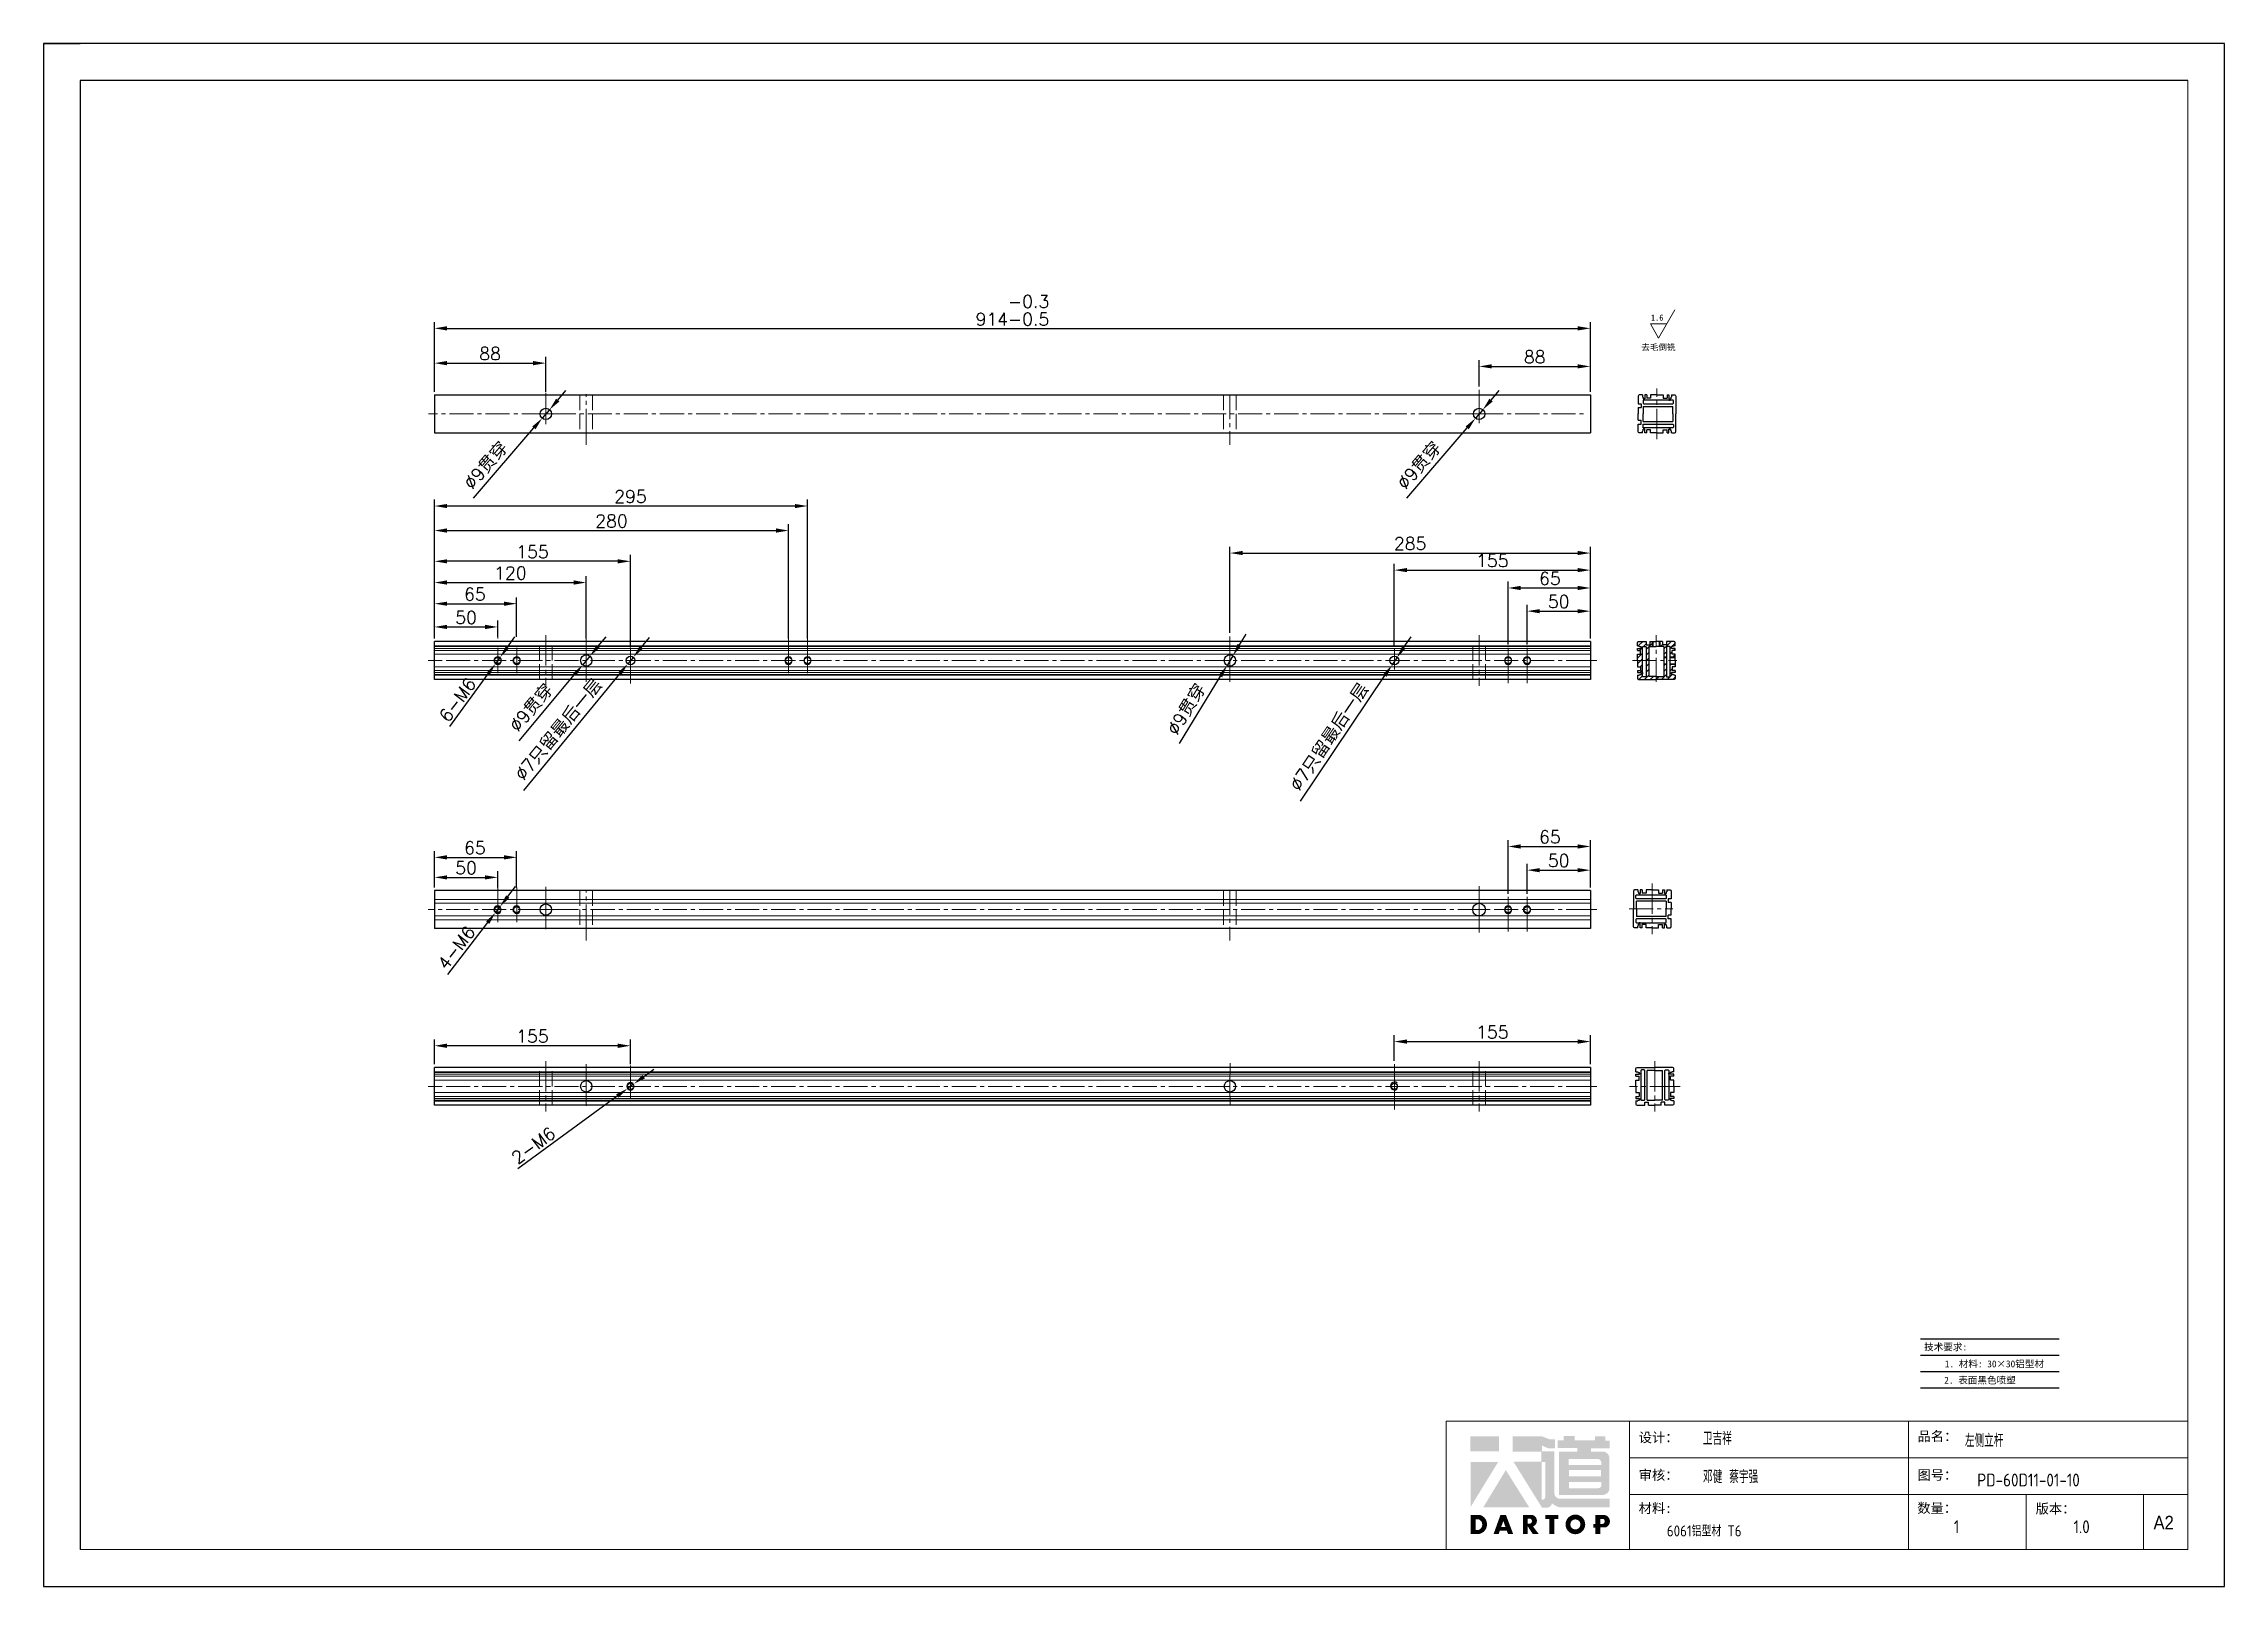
# Model space of a CAD drawing. Header units: millimetres. Extents: x -30327 to 34858, y 4015 to 75103.
# Drawn here: x 10949 to 12674, y 60062 to 61281 of the extents above; entities that cross this region are included whole.
import ezdxf
from ezdxf.enums import TextEntityAlignment as Align

# ---------------------------------------------------------------- set-up
doc = ezdxf.new("R2010")
doc.units = ezdxf.units.MM
doc.linetypes.add('ACAD_ISO02W100', pattern=[15, 12, -3])
doc.linetypes.add('CENTER2', pattern=[28.575, 19.05, -3.175, 3.175, -3.175])
doc.layers.add('A-TITLEBLOCK', color=7, linetype='Continuous', lineweight=18)
doc.layers.add('cen', color=1, linetype='CENTER2', lineweight=9)
for name, color, linetype in [('green', 3, 'ACAD_ISO02W100'), ('print', 30, 'Continuous'), ('red', 1, 'CENTER2'), ('yellow', 2, 'Continuous')]:
    doc.layers.add(name, color=color, linetype=linetype)
doc.styles.add('GB', font='GBENOR.SHX', dxfattribs={"bigfont": 'gbcbig.shx'})
doc.styles.add('HZ', font='')
doc.styles.add('SLDTEXTSTYLE0', font='simfang.ttf', dxfattribs={"bigfont": 'bigfont'})
doc.styles.add('SLDTEXTSTYLE1', font='Gothic.ttf', dxfattribs={"width": 0.913})
doc.styles.get("Standard").update_dxf_attribs({"font": 'txt', "bigfont": 'gbcbig.shx'})
doc.styles.get('HZ').set_extended_font_data('SimSun')
doc.dimstyles.new('1-4', dxfattribs={"dimscale": 4, "dimtxt": 2.5, "dimasz": 2.5, "dimexe": 1.25, "dimexo": 0.625, "dimtad": 1, "dimdsep": 46, "dimtxsty": 'Standard', "dimcen": 2.5, "dimadec": 0, "dimazin": 0, "dimtfac": 1, "dimtmove": 0, "dimatfit": 3, "dimfxl": 0, "dimarcsym": 0})

msp = doc.modelspace()

# ---------------------------------------------------------------- texts
at = {"style": 'HZ'}
for s, height, p in [('技术要求:', 5.41769, (12453.4298, 60251.2179)), ('     1. 材料: 30×30铝型材  ', 5.417685, (12486.4735, 60237.8731)), ('    2. 表面黑色喷塑          ', 5.417685, (12491.6794, 60224.9738))]:
    msp.add_text(s, height=height, dxfattribs=at).set_placement(p, align=Align.MIDDLE_CENTER)
at = {"layer": 'yellow', "lineweight": 9, "style": 'HZ'}
for s, p in [('1.6', (12220.469, 61062.4154)), ('去毛倒铣', (12212.849, 61038.9637))]:
    msp.add_text(s, height=4.8174, dxfattribs=at).set_placement(p)

# ---------------------------------------------------------------- blocks, each defined once
blk = doc.blocks.new('*D90')
at = {"layer": 'Defpoints', "color": 0, "transparency": 16777216}
for p in [(12172.5, 61056.3), (11258.5, 61003.6), (12172.5, 61004.3)]:
    blk.add_point(p, dxfattribs=at)
at = {"layer": 'yellow', "color": 0, "lineweight": -2, "transparency": 16777216}
for p, q in [((11258.5, 61006.1), (11258.5, 61061.3)), ((12172.5, 61006.8), (12172.5, 61061.3)), ((11268.5, 61056.3), (12162.5, 61056.3))]:
    blk.add_line(p, q, dxfattribs=at)
at = {"layer": 'yellow', "color": 0, "transparency": 16777216}
for points in [[(11268.5, 61058), (11268.5, 61054.6), (11258.5, 61056.3)], [(12162.5, 61058), (12162.5, 61054.6), (12172.5, 61056.3)]]:
    blk.add_solid(points, dxfattribs=at)
at = {"layer": 'yellow', "color": 0, "lineweight": 9, "transparency": 16777216, "insert": (11715.5, 61070.5), "char_height": 10, "attachment_point": 5}
blk.add_mtext('914\\S-0.3^ -0.5;', dxfattribs=at)
blk = doc.blocks.new('*D91')
at = {"layer": 'Defpoints', "color": 0, "transparency": 16777216}
for p in [(11310.4, 60599.3), (11306.7, 60594.5)]:
    blk.add_point(p, dxfattribs=at)
at = {"layer": 'yellow', "color": 0, "lineweight": -2, "transparency": 16777216}
for p, q in [((11316.5, 60607.2), (11322.6, 60615.1)), ((11310.4, 60599.3), (11306.7, 60594.5)), ((11269, 60545.7), (11300.6, 60586.6))]:
    blk.add_line(p, q, dxfattribs=at)
at = {"layer": 'yellow', "color": 0, "transparency": 16777216}
for points in [[(11315.2, 60608.2), (11317.8, 60606.2), (11310.4, 60599.3)], [(11299.3, 60587.6), (11301.9, 60585.6), (11306.7, 60594.5)]]:
    blk.add_solid(points, dxfattribs=at)
at = {"layer": 'yellow', "color": 0, "lineweight": 9, "transparency": 16777216, "insert": (11275.8, 60566.8), "char_height": 10, "attachment_point": 5, "rotation": 52.3198}
blk.add_mtext('4-M6', dxfattribs=at)
blk = doc.blocks.new('*D92')
at = {"layer": 'Defpoints', "color": 0, "transparency": 16777216}
for p in [(11258.5, 60489.3), (11258.5, 60472.2), (11413.5, 60472.2)]:
    blk.add_point(p, dxfattribs=at)
at = {"layer": 'yellow', "color": 0, "lineweight": -2, "transparency": 16777216}
for p, q in [((11258.5, 60474.7), (11258.5, 60494.3)), ((11413.5, 60474.7), (11413.5, 60494.3)), ((11403.5, 60489.3), (11268.5, 60489.3))]:
    blk.add_line(p, q, dxfattribs=at)
at = {"layer": 'yellow', "color": 0, "transparency": 16777216}
for points in [[(11268.5, 60491), (11268.5, 60487.6), (11258.5, 60489.3)], [(11403.5, 60491), (11403.5, 60487.6), (11413.5, 60489.3)]]:
    blk.add_solid(points, dxfattribs=at)
at = {"layer": 'yellow', "color": 0, "lineweight": 9, "transparency": 16777216, "insert": (11336, 60496.8), "char_height": 10, "attachment_point": 5}
blk.add_mtext('155', dxfattribs=at)
blk = doc.blocks.new('*D93')
at = {"layer": 'Defpoints', "color": 0, "transparency": 16777216}
for p in [(11416, 60459), (11411.1, 60455.5)]:
    blk.add_point(p, dxfattribs=at)
at = {"layer": 'yellow', "color": 0, "lineweight": -2, "transparency": 16777216}
for p, q in [((11416, 60459), (11411.1, 60455.5)), ((11424, 60464.9), (11432.1, 60470.8)), ((11324.4, 60392.2), (11403, 60449.6))]:
    blk.add_line(p, q, dxfattribs=at)
at = {"layer": 'yellow', "color": 0, "transparency": 16777216}
for points in [[(11423.1, 60466.2), (11425, 60463.5), (11416, 60459)], [(11402.1, 60450.9), (11404, 60448.2), (11411.1, 60455.5)]]:
    blk.add_solid(points, dxfattribs=at)
at = {"layer": 'yellow', "color": 0, "lineweight": 9, "transparency": 16777216, "insert": (11336.8, 60410.5), "char_height": 10, "attachment_point": 5, "rotation": 36.1008}
blk.add_mtext('2-M6', dxfattribs=at)
blk = doc.blocks.new('*D94')
at = {"layer": 'Defpoints', "color": 0, "transparency": 16777216}
for p in [(11411.3, 60791.1), (11415.8, 60796.5)]:
    blk.add_point(p, dxfattribs=at)
at = {"layer": 'yellow', "color": 0, "lineweight": -2, "transparency": 16777216}
for p, q in [((11422.1, 60804.2), (11428.5, 60811.9)), ((11415.8, 60796.5), (11411.3, 60791.1)), ((11329.2, 60691), (11405, 60783.3))]:
    blk.add_line(p, q, dxfattribs=at)
at = {"layer": 'yellow', "color": 0, "transparency": 16777216}
for points in [[(11420.8, 60805.3), (11423.4, 60803.1), (11415.8, 60796.5)], [(11403.7, 60784.4), (11406.3, 60782.3), (11411.3, 60791.1)]]:
    blk.add_solid(points, dxfattribs=at)
at = {"layer": 'yellow', "color": 0, "lineweight": 9, "transparency": 16777216, "insert": (11356.9, 60739), "char_height": 10, "attachment_point": 5, "rotation": 50.6195}
blk.add_mtext('∅7{\\fSimSun|b0|i0|c134|p2;只留最后一层}', dxfattribs=at)
blk = doc.blocks.new('*D95')
at = {"layer": 'Defpoints', "color": 0, "transparency": 16777216}
for p in [(11375.7, 60790.3), (11381.4, 60797.2)]:
    blk.add_point(p, dxfattribs=at)
at = {"layer": 'yellow', "color": 0, "lineweight": -2, "transparency": 16777216}
for p, q in [((11387.8, 60804.9), (11394.3, 60812.6)), ((11381.4, 60797.2), (11375.7, 60790.3)), ((11325.6, 60730.4), (11369.2, 60782.6))]:
    blk.add_line(p, q, dxfattribs=at)
at = {"layer": 'yellow', "color": 0, "transparency": 16777216}
for points in [[(11386.6, 60806), (11389.1, 60803.8), (11381.4, 60797.2)], [(11368, 60783.7), (11370.5, 60781.6), (11375.7, 60790.3)]]:
    blk.add_solid(points, dxfattribs=at)
at = {"layer": 'yellow', "color": 0, "lineweight": 9, "transparency": 16777216, "insert": (11335.3, 60756.3), "char_height": 10, "attachment_point": 5, "rotation": 50.1013}
blk.add_mtext('∅9{\\fSimSun|b0|i0|c134|p2;贯穿}', dxfattribs=at)
blk = doc.blocks.new('*D96')
at = {"layer": 'Defpoints', "color": 0, "transparency": 16777216}
for p in [(11258.5, 60872.2), (11258.5, 60808.8), (11413.5, 60801.8)]:
    blk.add_point(p, dxfattribs=at)
at = {"layer": 'yellow', "color": 0, "lineweight": -2, "transparency": 16777216}
for p, q in [((11258.5, 60811.3), (11258.5, 60877.2)), ((11403.5, 60872.2), (11268.5, 60872.2)), ((11413.5, 60804.3), (11413.5, 60877.2))]:
    blk.add_line(p, q, dxfattribs=at)
at = {"layer": 'yellow', "color": 0, "transparency": 16777216}
for points in [[(11268.5, 60873.8), (11268.5, 60870.5), (11258.5, 60872.2)], [(11403.5, 60873.8), (11403.5, 60870.5), (11413.5, 60872.2)]]:
    blk.add_solid(points, dxfattribs=at)
at = {"layer": 'yellow', "color": 0, "lineweight": 9, "transparency": 16777216, "insert": (11336, 60879.7), "char_height": 10, "attachment_point": 5}
blk.add_mtext('155', dxfattribs=at)
blk = doc.blocks.new('*D97')
at = {"layer": 'Defpoints', "color": 0, "transparency": 16777216}
for p in [(11306.8, 60791.3), (11310.4, 60796.2)]:
    blk.add_point(p, dxfattribs=at)
at = {"layer": 'yellow', "color": 0, "lineweight": -2, "transparency": 16777216}
for p, q in [((11316.3, 60804.3), (11322.1, 60812.4)), ((11310.4, 60796.2), (11306.8, 60791.3)), ((11270.6, 60741.5), (11301, 60783.2))]:
    blk.add_line(p, q, dxfattribs=at)
at = {"layer": 'yellow', "color": 0, "transparency": 16777216}
for points in [[(11314.9, 60805.3), (11317.6, 60803.3), (11310.4, 60796.2)], [(11299.6, 60784.2), (11302.3, 60782.3), (11306.8, 60791.3)]]:
    blk.add_solid(points, dxfattribs=at)
at = {"layer": 'yellow', "color": 0, "lineweight": 9, "transparency": 16777216, "insert": (11276.8, 60762.7), "char_height": 10, "attachment_point": 5, "rotation": 53.9717}
blk.add_mtext('6-M6', dxfattribs=at)
blk = doc.blocks.new('*D98')
at = {"layer": 'Defpoints', "color": 0, "transparency": 16777216}
for p in [(11343.6, 60985.2), (11349.5, 60992)]:
    blk.add_point(p, dxfattribs=at)
at = {"layer": 'yellow', "color": 0, "lineweight": -2, "transparency": 16777216}
for p, q in [((11356, 60999.6), (11362.5, 61007.2)), ((11289.3, 60922), (11337.1, 60977.6)), ((11349.5, 60992), (11343.6, 60985.2))]:
    blk.add_line(p, q, dxfattribs=at)
at = {"layer": 'yellow', "color": 0, "transparency": 16777216}
for points in [[(11354.7, 61000.7), (11357.3, 60998.5), (11349.5, 60992)], [(11335.8, 60978.7), (11338.4, 60976.5), (11343.6, 60985.2)]]:
    blk.add_solid(points, dxfattribs=at)
at = {"layer": 'yellow', "color": 0, "lineweight": 9, "transparency": 16777216, "insert": (11299.4, 60947.8), "char_height": 10, "attachment_point": 5, "rotation": 49.3579}
blk.add_mtext('∅9{\\fSimSun|b0|i0|c134|p2;贯穿}', dxfattribs=at)
blk = doc.blocks.new('*D99')
at = {"layer": 'Defpoints', "color": 0, "transparency": 16777216}
for p in [(11885.2, 60789.9), (11889.9, 60797.6)]:
    blk.add_point(p, dxfattribs=at)
at = {"layer": 'yellow', "color": 0, "lineweight": -2, "transparency": 16777216}
for p, q in [((11895.1, 60806.2), (11900.3, 60814.7)), ((11889.9, 60797.6), (11885.2, 60789.9)), ((11847.6, 60728.1), (11880, 60781.4))]:
    blk.add_line(p, q, dxfattribs=at)
at = {"layer": 'yellow', "color": 0, "transparency": 16777216}
for points in [[(11893.6, 60807), (11896.5, 60805.3), (11889.9, 60797.6)], [(11878.6, 60782.2), (11881.4, 60780.5), (11885.2, 60789.9)]]:
    blk.add_solid(points, dxfattribs=at)
at = {"layer": 'yellow', "color": 0, "lineweight": 9, "transparency": 16777216, "insert": (11853.4, 60755.2), "char_height": 10, "attachment_point": 5, "rotation": 58.7103}
blk.add_mtext('∅9{\\fSimSun|b0|i0|c134|p2;贯穿}', dxfattribs=at)
blk = doc.blocks.new('*D100')
at = {"layer": 'Defpoints', "color": 0, "transparency": 16777216}
for p in [(12015.6, 60790.2), (12019.5, 60796)]:
    blk.add_point(p, dxfattribs=at)
at = {"layer": 'yellow', "color": 0, "lineweight": -2, "transparency": 16777216}
for p, q in [((12025.1, 60804.3), (12030.7, 60812.6)), ((12019.5, 60796), (12015.6, 60790.2)), ((11943.3, 60682.7), (12010, 60781.9))]:
    blk.add_line(p, q, dxfattribs=at)
at = {"layer": 'yellow', "color": 0, "transparency": 16777216}
for points in [[(12023.7, 60805.2), (12026.5, 60803.3), (12019.5, 60796)], [(12008.6, 60782.8), (12011.4, 60780.9), (12015.6, 60790.2)]]:
    blk.add_solid(points, dxfattribs=at)
at = {"layer": 'yellow', "color": 0, "lineweight": 9, "transparency": 16777216, "insert": (11966.4, 60733.2), "char_height": 10, "attachment_point": 5, "rotation": 56.0745}
blk.add_mtext('∅7{\\fSimSun|b0|i0|c134|p2;只留最后一层}', dxfattribs=at)
blk = doc.blocks.new('*D127')
at = {"layer": 'Defpoints', "color": 0, "transparency": 16777216}
for p in [(11346.5, 61028.8), (11258.5, 61003.6), (11346.5, 61003.6)]:
    blk.add_point(p, dxfattribs=at)
at = {"layer": 'yellow', "color": 0, "lineweight": -2, "transparency": 16777216}
for p, q in [((11258.5, 61006.1), (11258.5, 61033.8)), ((11268.5, 61028.8), (11336.5, 61028.8)), ((11346.5, 61006.1), (11346.5, 61033.8))]:
    blk.add_line(p, q, dxfattribs=at)
at = {"layer": 'yellow', "color": 0, "transparency": 16777216}
for points in [[(11268.5, 61030.5), (11268.5, 61027.1), (11258.5, 61028.8)], [(11336.5, 61030.5), (11336.5, 61027.1), (11346.5, 61028.8)]]:
    blk.add_solid(points, dxfattribs=at)
at = {"layer": 'yellow', "color": 0, "lineweight": 9, "transparency": 16777216, "insert": (11302.5, 61036.3), "char_height": 10, "attachment_point": 5}
blk.add_mtext('88', dxfattribs=at)
blk = doc.blocks.new('*D128')
at = {"layer": 'Defpoints', "color": 0, "transparency": 16777216}
for p in [(11308.5, 60820.3), (11258.5, 60809.4), (11308.5, 60809.9)]:
    blk.add_point(p, dxfattribs=at)
at = {"layer": 'yellow', "color": 0, "lineweight": -2, "transparency": 16777216}
for p, q in [((11258.5, 60811.9), (11258.5, 60825.3)), ((11268.5, 60820.3), (11298.5, 60820.3)), ((11308.5, 60812.4), (11308.5, 60825.3))]:
    blk.add_line(p, q, dxfattribs=at)
at = {"layer": 'yellow', "color": 0, "transparency": 16777216}
for points in [[(11268.5, 60822), (11268.5, 60818.6), (11258.5, 60820.3)], [(11298.5, 60822), (11298.5, 60818.6), (11308.5, 60820.3)]]:
    blk.add_solid(points, dxfattribs=at)
at = {"layer": 'yellow', "color": 0, "lineweight": 9, "transparency": 16777216, "insert": (11283.5, 60827.8), "char_height": 10, "attachment_point": 5}
blk.add_mtext('50', dxfattribs=at)
blk = doc.blocks.new('*D129')
at = {"layer": 'Defpoints', "color": 0, "transparency": 16777216}
for p in [(11378.5, 60855.4), (11258.5, 60808.8), (11378.5, 60808.8)]:
    blk.add_point(p, dxfattribs=at)
at = {"layer": 'yellow', "color": 0, "lineweight": -2, "transparency": 16777216}
for p, q in [((11258.5, 60811.3), (11258.5, 60860.4)), ((11268.5, 60855.4), (11368.5, 60855.4)), ((11378.5, 60811.3), (11378.5, 60860.4))]:
    blk.add_line(p, q, dxfattribs=at)
at = {"layer": 'yellow', "color": 0, "transparency": 16777216}
for points in [[(11268.5, 60857.1), (11268.5, 60853.7), (11258.5, 60855.4)], [(11368.5, 60857.1), (11368.5, 60853.7), (11378.5, 60855.4)]]:
    blk.add_solid(points, dxfattribs=at)
at = {"layer": 'yellow', "color": 0, "lineweight": 9, "transparency": 16777216, "insert": (11318.5, 60862.9), "char_height": 10, "attachment_point": 5}
blk.add_mtext('120', dxfattribs=at)
blk = doc.blocks.new('*D130')
at = {"layer": 'Defpoints', "color": 0, "transparency": 16777216}
for p in [(11538.5, 60896.5), (11258.5, 60808.8), (11538.5, 60808.8)]:
    blk.add_point(p, dxfattribs=at)
at = {"layer": 'yellow', "color": 0, "lineweight": -2, "transparency": 16777216}
for p, q in [((11258.5, 60811.3), (11258.5, 60901.5)), ((11268.5, 60896.5), (11528.5, 60896.5)), ((11538.5, 60811.3), (11538.5, 60901.5))]:
    blk.add_line(p, q, dxfattribs=at)
at = {"layer": 'yellow', "color": 0, "transparency": 16777216}
for points in [[(11268.5, 60898.2), (11268.5, 60894.8), (11258.5, 60896.5)], [(11528.5, 60898.2), (11528.5, 60894.8), (11538.5, 60896.5)]]:
    blk.add_solid(points, dxfattribs=at)
at = {"layer": 'yellow', "color": 0, "lineweight": 9, "transparency": 16777216, "insert": (11398.5, 60904), "char_height": 10, "attachment_point": 5}
blk.add_mtext('280', dxfattribs=at)
blk = doc.blocks.new('*D131')
at = {"layer": 'Defpoints', "color": 0, "transparency": 16777216}
for p in [(11308.5, 60622.4), (11258.5, 60611.9), (11308.5, 60611.9)]:
    blk.add_point(p, dxfattribs=at)
at = {"layer": 'yellow', "color": 0, "lineweight": -2, "transparency": 16777216}
for p, q in [((11258.5, 60614.4), (11258.5, 60627.4)), ((11268.5, 60622.4), (11298.5, 60622.4)), ((11308.5, 60614.4), (11308.5, 60627.4))]:
    blk.add_line(p, q, dxfattribs=at)
at = {"layer": 'yellow', "color": 0, "transparency": 16777216}
for points in [[(11268.5, 60624), (11268.5, 60620.7), (11258.5, 60622.4)], [(11298.5, 60624), (11298.5, 60620.7), (11308.5, 60622.4)]]:
    blk.add_solid(points, dxfattribs=at)
at = {"layer": 'yellow', "color": 0, "lineweight": 9, "transparency": 16777216, "insert": (11283.5, 60629.9), "char_height": 10, "attachment_point": 5}
blk.add_mtext('50', dxfattribs=at)
blk = doc.blocks.new('*D132')
at = {"layer": 'Defpoints', "color": 0, "transparency": 16777216}
for p in [(12172.5, 61026.2), (12084.5, 61007.9), (12172.5, 61003.6)]:
    blk.add_point(p, dxfattribs=at)
at = {"layer": 'yellow', "color": 0, "lineweight": -2, "transparency": 16777216}
for p, q in [((12084.5, 61010.4), (12084.5, 61031.2)), ((12172.5, 61006.1), (12172.5, 61031.2)), ((12094.5, 61026.2), (12162.5, 61026.2))]:
    blk.add_line(p, q, dxfattribs=at)
at = {"layer": 'yellow', "color": 0, "transparency": 16777216}
for points in [[(12094.5, 61027.9), (12094.5, 61024.6), (12084.5, 61026.2)], [(12162.5, 61027.9), (12162.5, 61024.6), (12172.5, 61026.2)]]:
    blk.add_solid(points, dxfattribs=at)
at = {"layer": 'yellow', "color": 0, "lineweight": 9, "transparency": 16777216, "insert": (12128.5, 61033.7), "char_height": 10, "attachment_point": 5}
blk.add_mtext('88', dxfattribs=at)
blk = doc.blocks.new('*D133')
at = {"layer": 'Defpoints', "color": 0, "transparency": 16777216}
for p in [(12172.5, 60832.8), (12122.5, 60803.8), (12172.5, 60808.8)]:
    blk.add_point(p, dxfattribs=at)
at = {"layer": 'yellow', "color": 0, "lineweight": -2, "transparency": 16777216}
for p, q in [((12122.5, 60806.3), (12122.5, 60837.8)), ((12172.5, 60811.3), (12172.5, 60837.8)), ((12132.5, 60832.8), (12162.5, 60832.8))]:
    blk.add_line(p, q, dxfattribs=at)
at = {"layer": 'yellow', "color": 0, "transparency": 16777216}
for points in [[(12132.5, 60834.4), (12132.5, 60831.1), (12122.5, 60832.8)], [(12162.5, 60834.4), (12162.5, 60831.1), (12172.5, 60832.8)]]:
    blk.add_solid(points, dxfattribs=at)
at = {"layer": 'yellow', "color": 0, "lineweight": 9, "transparency": 16777216, "insert": (12147.5, 60840.3), "char_height": 10, "attachment_point": 5}
blk.add_mtext('50', dxfattribs=at)
blk = doc.blocks.new('*D134')
at = {"layer": 'Defpoints', "color": 0, "transparency": 16777216}
for p in [(12172.5, 60865.2), (12017.5, 60802.8), (12172.5, 60808.8)]:
    blk.add_point(p, dxfattribs=at)
at = {"layer": 'yellow', "color": 0, "lineweight": -2, "transparency": 16777216}
for p, q in [((12017.5, 60805.3), (12017.5, 60870.2)), ((12027.5, 60865.2), (12162.5, 60865.2)), ((12172.5, 60811.3), (12172.5, 60870.2))]:
    blk.add_line(p, q, dxfattribs=at)
at = {"layer": 'yellow', "color": 0, "transparency": 16777216}
for points in [[(12027.5, 60866.9), (12027.5, 60863.6), (12017.5, 60865.2)], [(12162.5, 60866.9), (12162.5, 60863.6), (12172.5, 60865.2)]]:
    blk.add_solid(points, dxfattribs=at)
at = {"layer": 'yellow', "color": 0, "lineweight": 9, "transparency": 16777216, "insert": (12095, 60872.7), "char_height": 10, "attachment_point": 5}
blk.add_mtext('155', dxfattribs=at)
blk = doc.blocks.new('*D135')
at = {"layer": 'Defpoints', "color": 0, "transparency": 16777216}
for p in [(12172.5, 60878.7), (11887.5, 60813.1), (12172.5, 60809.4)]:
    blk.add_point(p, dxfattribs=at)
at = {"layer": 'yellow', "color": 0, "lineweight": -2, "transparency": 16777216}
for p, q in [((11887.5, 60815.6), (11887.5, 60883.7)), ((11897.5, 60878.7), (12162.5, 60878.7)), ((12172.5, 60811.9), (12172.5, 60883.7))]:
    blk.add_line(p, q, dxfattribs=at)
at = {"layer": 'yellow', "color": 0, "transparency": 16777216}
for points in [[(11897.5, 60880.4), (11897.5, 60877.1), (11887.5, 60878.7)], [(12162.5, 60880.4), (12162.5, 60877.1), (12172.5, 60878.7)]]:
    blk.add_solid(points, dxfattribs=at)
at = {"layer": 'yellow', "color": 0, "lineweight": 9, "transparency": 16777216, "insert": (12030, 60886.2), "char_height": 10, "attachment_point": 5}
blk.add_mtext('285', dxfattribs=at)
blk = doc.blocks.new('*D136')
at = {"layer": 'Defpoints', "color": 0, "transparency": 16777216}
for p in [(12172.5, 60628.1), (12122.5, 60606.9), (12172.5, 60611.9)]:
    blk.add_point(p, dxfattribs=at)
at = {"layer": 'yellow', "color": 0, "lineweight": -2, "transparency": 16777216}
for p, q in [((12122.5, 60609.4), (12122.5, 60633.1)), ((12172.5, 60614.4), (12172.5, 60633.1)), ((12132.5, 60628.1), (12162.5, 60628.1))]:
    blk.add_line(p, q, dxfattribs=at)
at = {"layer": 'yellow', "color": 0, "transparency": 16777216}
for points in [[(12132.5, 60629.7), (12132.5, 60626.4), (12122.5, 60628.1)], [(12162.5, 60629.7), (12162.5, 60626.4), (12172.5, 60628.1)]]:
    blk.add_solid(points, dxfattribs=at)
at = {"layer": 'yellow', "color": 0, "lineweight": 9, "transparency": 16777216, "insert": (12147.5, 60635.6), "char_height": 10, "attachment_point": 5}
blk.add_mtext('50', dxfattribs=at)
blk = doc.blocks.new('*D137')
at = {"layer": 'Defpoints', "color": 0, "transparency": 16777216}
for p in [(12172.5, 60492.6), (12017.5, 60474.9), (12172.5, 60472.2)]:
    blk.add_point(p, dxfattribs=at)
at = {"layer": 'yellow', "color": 0, "lineweight": -2, "transparency": 16777216}
for p, q in [((12017.5, 60477.4), (12017.5, 60497.6)), ((12027.5, 60492.6), (12162.5, 60492.6)), ((12172.5, 60474.7), (12172.5, 60497.6))]:
    blk.add_line(p, q, dxfattribs=at)
at = {"layer": 'yellow', "color": 0, "transparency": 16777216}
for points in [[(12027.5, 60494.3), (12027.5, 60490.9), (12017.5, 60492.6)], [(12162.5, 60494.3), (12162.5, 60490.9), (12172.5, 60492.6)]]:
    blk.add_solid(points, dxfattribs=at)
at = {"layer": 'yellow', "color": 0, "lineweight": 9, "transparency": 16777216, "insert": (12095, 60500.1), "char_height": 10, "attachment_point": 5}
blk.add_mtext('155', dxfattribs=at)
blk = doc.blocks.new('*D428')
at = {"layer": 'Defpoints', "color": 0, "transparency": 16777216}
for p in [(12081.6, 60985.2), (12087.5, 60992)]:
    blk.add_point(p, dxfattribs=at)
at = {"layer": 'yellow', "color": 0, "lineweight": -2, "transparency": 16777216}
for p, q in [((12094, 60999.6), (12100.5, 61007.2)), ((12027.3, 60922), (12075.1, 60977.6)), ((12087.5, 60992), (12081.6, 60985.2))]:
    blk.add_line(p, q, dxfattribs=at)
at = {"layer": 'yellow', "color": 0, "transparency": 16777216}
for points in [[(12092.7, 61000.7), (12095.3, 60998.5), (12087.5, 60992)], [(12073.8, 60978.7), (12076.4, 60976.5), (12081.6, 60985.2)]]:
    blk.add_solid(points, dxfattribs=at)
at = {"layer": 'yellow', "color": 0, "lineweight": 9, "transparency": 16777216, "insert": (12037.4, 60947.8), "char_height": 10, "attachment_point": 5, "rotation": 49.3579}
blk.add_mtext('∅9{\\fSimSun|b0|i0|c134|p2;贯穿}', dxfattribs=at)
blk = doc.blocks.new('*D429')
at = {"layer": 'Defpoints', "color": 0, "transparency": 16777216}
for p in [(11323.5, 60838.7), (11258.5, 60809.4), (11323.5, 60809.9)]:
    blk.add_point(p, dxfattribs=at)
at = {"layer": 'yellow', "color": 0, "lineweight": -2, "transparency": 16777216}
for p, q in [((11258.5, 60811.9), (11258.5, 60843.7)), ((11268.5, 60838.7), (11313.5, 60838.7)), ((11323.5, 60812.4), (11323.5, 60843.7))]:
    blk.add_line(p, q, dxfattribs=at)
at = {"layer": 'yellow', "color": 0, "transparency": 16777216}
for points in [[(11268.5, 60840.3), (11268.5, 60837), (11258.5, 60838.7)], [(11313.5, 60840.3), (11313.5, 60837), (11323.5, 60838.7)]]:
    blk.add_solid(points, dxfattribs=at)
at = {"layer": 'yellow', "color": 0, "lineweight": 9, "transparency": 16777216, "insert": (11290.5, 60846.2), "char_height": 10, "attachment_point": 5}
blk.add_mtext('65', dxfattribs=at)
blk = doc.blocks.new('*D430')
at = {"layer": 'Defpoints', "color": 0, "transparency": 16777216}
for p in [(11553.5, 60915.9), (11258.5, 60811.3), (11553.5, 60808.8)]:
    blk.add_point(p, dxfattribs=at)
at = {"layer": 'yellow', "color": 0, "lineweight": -2, "transparency": 16777216}
for p, q in [((11258.5, 60813.8), (11258.5, 60920.9)), ((11268.5, 60915.9), (11543.5, 60915.9)), ((11553.5, 60811.3), (11553.5, 60920.9))]:
    blk.add_line(p, q, dxfattribs=at)
at = {"layer": 'yellow', "color": 0, "transparency": 16777216}
for points in [[(11268.5, 60917.5), (11268.5, 60914.2), (11258.5, 60915.9)], [(11543.5, 60917.5), (11543.5, 60914.2), (11553.5, 60915.9)]]:
    blk.add_solid(points, dxfattribs=at)
at = {"layer": 'yellow', "color": 0, "lineweight": 9, "transparency": 16777216, "insert": (11413.5, 60923.4), "char_height": 10, "attachment_point": 5}
blk.add_mtext('295', dxfattribs=at)
blk = doc.blocks.new('*D431')
at = {"layer": 'Defpoints', "color": 0, "transparency": 16777216}
for p in [(12172.5, 60851.1), (12107.5, 60803.8), (12172.5, 60811.3)]:
    blk.add_point(p, dxfattribs=at)
at = {"layer": 'yellow', "color": 0, "lineweight": -2, "transparency": 16777216}
for p, q in [((12107.5, 60806.3), (12107.5, 60856.1)), ((12172.5, 60813.8), (12172.5, 60856.1)), ((12117.5, 60851.1), (12162.5, 60851.1))]:
    blk.add_line(p, q, dxfattribs=at)
at = {"layer": 'yellow', "color": 0, "transparency": 16777216}
for points in [[(12117.5, 60852.8), (12117.5, 60849.4), (12107.5, 60851.1)], [(12162.5, 60852.8), (12162.5, 60849.4), (12172.5, 60851.1)]]:
    blk.add_solid(points, dxfattribs=at)
at = {"layer": 'yellow', "color": 0, "lineweight": 9, "transparency": 16777216, "insert": (12140.5, 60858.6), "char_height": 10, "attachment_point": 5}
blk.add_mtext('65', dxfattribs=at)
blk = doc.blocks.new('*D432')
at = {"layer": 'Defpoints', "color": 0, "transparency": 16777216}
for p in [(12172.5, 60646.8), (12107.5, 60606.9), (12172.5, 60611.9)]:
    blk.add_point(p, dxfattribs=at)
at = {"layer": 'yellow', "color": 0, "lineweight": -2, "transparency": 16777216}
for p, q in [((12107.5, 60609.4), (12107.5, 60651.8)), ((12172.5, 60614.4), (12172.5, 60651.8)), ((12117.5, 60646.8), (12162.5, 60646.8))]:
    blk.add_line(p, q, dxfattribs=at)
at = {"layer": 'yellow', "color": 0, "transparency": 16777216}
for points in [[(12117.5, 60648.5), (12117.5, 60645.1), (12107.5, 60646.8)], [(12162.5, 60648.5), (12162.5, 60645.1), (12172.5, 60646.8)]]:
    blk.add_solid(points, dxfattribs=at)
at = {"layer": 'yellow', "color": 0, "lineweight": 9, "transparency": 16777216, "insert": (12140.5, 60654.3), "char_height": 10, "attachment_point": 5}
blk.add_mtext('65', dxfattribs=at)
blk = doc.blocks.new('*D433')
at = {"layer": 'Defpoints', "color": 0, "transparency": 16777216}
for p in [(11323.5, 60638.2), (11258.5, 60611.9), (11323.5, 60611.9)]:
    blk.add_point(p, dxfattribs=at)
at = {"layer": 'yellow', "color": 0, "lineweight": -2, "transparency": 16777216}
for p, q in [((11258.5, 60614.4), (11258.5, 60643.2)), ((11268.5, 60638.2), (11313.5, 60638.2)), ((11323.5, 60614.4), (11323.5, 60643.2))]:
    blk.add_line(p, q, dxfattribs=at)
at = {"layer": 'yellow', "color": 0, "transparency": 16777216}
for points in [[(11268.5, 60639.9), (11268.5, 60636.5), (11258.5, 60638.2)], [(11313.5, 60639.9), (11313.5, 60636.5), (11323.5, 60638.2)]]:
    blk.add_solid(points, dxfattribs=at)
at = {"layer": 'yellow', "color": 0, "lineweight": 9, "transparency": 16777216, "insert": (11290.5, 60645.7), "char_height": 10, "attachment_point": 5}
blk.add_mtext('65', dxfattribs=at)
blk = doc.blocks.new('Dartop Logo')
at = {"true_color": 0xc40018}
h = blk.add_hatch(color=12, dxfattribs=at)
h.set_gradient(color1=(196, 0, 24), color2=(196, 0, 24), tint=1)
h.paths.add_polyline_path([(30.39, -3.87), (33.08, -5.04), (35.99, -5.04), (35.99, -1.19), (33.59, -1.19), (30.46, 0.05), (17.94, 0.05), (17.94, -6.46), (30.12, -6.46), (30.12, -6.59), (30.12, -10.75), (18.31, -10.75), (30.46, -30.31), (32.87, -30.31, 0.279375), (34.63, -28.6), (34.63, -28.51), (34.84, -28.51, 0.143145), (38.15, -30.2), (59.27, -30.2), (59.27, -26.49), (38.06, -26.49, -0.414214), (35.75, -24.18), (35.75, -6.26), (30.39, -6.26)])
h.paths.add_polyline_path([(30.25, -10.84), (31.8, -10.84), (31.8, -26.02, -0.088936), (30.9, -26.94), (30.24, -26.94)], flags=16)
h = blk.add_hatch(color=12, dxfattribs=at)
h.set_gradient(color1=(196, 0, 24), color2=(196, 0, 24), tint=1)
h.paths.add_polyline_path([(59.24, -1.73), (57.36, -1.73), (57.36, 0.06), (53.06, 0.06), (53.06, -1.64), (44.29, -1.64), (44.29, 0.15), (39.7, 0.15), (39.7, -1.67), (37.16, -1.67), (37.16, -4.97), (45.54, -4.97), (45.54, -6.42), (37.73, -6.42), (37.73, -24.88), (56.26, -24.88, 0.414214), (59.15, -21.99), (59.15, -9.35, 0.414214), (56.26, -6.46), (51.36, -6.46), (51.36, -5.03), (59.24, -5.03)])
h.paths.add_polyline_path([(54.21, -9.59, -0.414214), (55.66, -11.04), (55.66, -12.1), (41.79, -12.1), (41.79, -9.59)], flags=16)
h.paths.add_polyline_path([(55.57, -14.33), (55.57, -17.01), (41.88, -17.01), (41.88, -14.33)], flags=16)
h.paths.add_polyline_path([(55.75, -19.43), (55.75, -20.57, -0.414214), (54.3, -22.02), (41.88, -22.02), (41.88, -19.43)], flags=16)
h = blk.add_hatch(color=12, dxfattribs=at)
h.set_gradient(color1=(196, 0, 24), color2=(196, 0, 24), tint=1)
h.paths.add_polyline_path([(12.18, 0), (0, 0), (0, -6.37), (12.18, -6.37)])
h = blk.add_hatch(color=12, dxfattribs=at)
h.set_gradient(color1=(196, 0, 24), color2=(196, 0, 24), tint=1)
h.paths.add_polyline_path([(11.79, -10.83), (0.03, -10.83), (0.03, -30.03)])
h = blk.add_hatch(color=12, dxfattribs=at)
h.set_gradient(color1=(196, 0, 24), color2=(196, 0, 24), tint=1)
h.paths.add_polyline_path([(15.05, -14.31), (5.44, -30.15), (25.01, -30.15)])
at = {"true_color": 0x646464}
h = blk.add_hatch(color=251, dxfattribs=at)
h.set_gradient(color1=(100, 100, 100), color2=(100, 100, 100), tint=1)
h.paths.add_polyline_path([(4.15, -33.43), (0.11, -33.43), (0.11, -41.5), (3.51, -41.5, 0.793016)])
h.paths.add_polyline_path([(3.57, -39.73), (2.16, -39.73), (2.16, -35.19), (3.42, -35.19, -0.671361)], flags=16)
h = blk.add_hatch(color=251, dxfattribs=at)
h.set_gradient(color1=(100, 100, 100), color2=(100, 100, 100), tint=1)
h.paths.add_polyline_path([(15.08, -33.36), (12.78, -33.36), (9.82, -41.51), (12, -41.51), (12.51, -40.06), (15.46, -40.06), (15.99, -41.52), (18.19, -41.52)])
h.paths.add_polyline_path([(14.9, -38.51), (13.07, -38.51), (13.97, -35.95)], flags=16)
h = blk.add_hatch(color=251, dxfattribs=at)
h.set_gradient(color1=(100, 100, 100), color2=(100, 100, 100), tint=1)
h.paths.add_polyline_path([(26.27, -33.36), (22.3, -33.36), (22.3, -41.51), (24.4, -41.51), (24.4, -38.28), (26.55, -41.54), (29.09, -41.54), (26.61, -38.3, 0.744055)])
h.paths.add_polyline_path([(24.38, -37.08), (24.38, -34.94), (25.32, -34.94, -0.796809), (25.3, -37.08)], flags=16)
h = blk.add_hatch(color=251, dxfattribs=at)
h.set_gradient(color1=(100, 100, 100), color2=(100, 100, 100), tint=1)
h.paths.add_polyline_path([(37.44, -33.4), (31.88, -33.4), (31.88, -35.16), (33.61, -35.16), (33.61, -41.52), (35.69, -41.52), (35.69, -35.16), (37.44, -35.16)])
h = blk.add_hatch(color=251, dxfattribs=at)
h.set_gradient(color1=(100, 100, 100), color2=(100, 100, 100), tint=1)
h.paths.add_polyline_path([(40.46, -37.41, 1), (48.83, -37.41, 1)])
h.paths.add_polyline_path([(46.8, -37.41, -1), (42.5, -37.41, -1)], flags=16)
h = blk.add_hatch(color=251, dxfattribs=at)
h.set_gradient(color1=(100, 100, 100), color2=(100, 100, 100), tint=1)
h.paths.add_polyline_path([(56.85, -33.38), (56.73, -33.38), (53.19, -33.38), (53.19, -37.19), (52.26, -37.19), (52.26, -38.73), (53.18, -38.73), (53.18, -41.5), (55.24, -41.5), (55.24, -38.72), (57.51, -38.72, 0.812304)])
h.paths.add_polyline_path([(55.21, -37.18), (55.21, -35.05), (56.39, -35.05, -0.778213), (56.27, -37.18)], flags=16)
blk = doc.blocks.new('DT-A2-TITLE')
for p, q in [((594, 420), (0, 420)), ((0, 420), (0, 420)), ((0, 420), (0, 0)), ((0, 420), (10, 420)), ((594, 0), (594, 420)), ((10, 410), (10, 10)), ((584, 410), (10, 410))]:
    blk.add_line(p, q)
at = {"layer": 'A-TITLEBLOCK', "color": 7}
for p, q in [((584, 410), (584, 10)), ((594, 0), (594, 297)), ((382, 10), (382, 45)), ((584, 45), (382, 45)), ((432, 45), (432, 10)), ((508, 45), (508, 10)), ((584, 35), (432, 35)), ((432, 25), (584.08, 25)), ((540, 10), (540, 25)), ((572, 10), (572, 25)), ((10, 10), (584, 10)), ((0, 0), (594, 0))]:
    blk.add_line(p, q, dxfattribs=at)
at = {"layer": 'A-TITLEBLOCK', "xscale": 0.6400000000000001, "yscale": 0.6400000000000001, "zscale": 0.6400000000000001}
blk.add_blockref('Dartop Logo', (388.65, 40.81), dxfattribs=at)
at = {"style": 'GB'}
for tag, p, height in [('#设计', (451.96, 38.52), 3.5), ('#品名', (523.32, 37.95), 3.5), ('#审核', (451.99, 28.1), 3.5), ('#图号', (526.67, 27.2), 3.5), ('#数量', (520.33, 14.51), 3.5), ('#版本', (552.92, 14.47), 3.5), ('#材料说明', (442.15, 13.59), 3)]:
    blk.add_attdef(tag, p, '', height=height, dxfattribs=at)
at = {"layer": 'A-TITLEBLOCK', "color": 7, "attachment_point": 1}
for s, insert, char_height, style in [('设计：', (434.47, 41.87), 2.646, 'SLDTEXTSTYLE0'), ('品名：', (510.43, 42.19), 2.646, 'SLDTEXTSTYLE0'), ('审核：', (434.47, 31.64), 2.646, 'SLDTEXTSTYLE0'), ('图号：', (510.4, 31.66), 2.646, 'SLDTEXTSTYLE0'), ('材料:', (434.47, 22.62), 2.646, 'SLDTEXTSTYLE0'), ('数量：', (510.35, 22.64), 2.646, 'SLDTEXTSTYLE0'), ('版本：', (542.59, 22.48), 2.646, 'SLDTEXTSTYLE0'), ('A2', (574.7, 19.21), 3.704, 'SLDTEXTSTYLE1')]:
    blk.add_mtext(s, dxfattribs=dict(at, insert=insert, char_height=char_height, style=style))

# ---------------------------------------------------------------- dimensions: what is measured, and where the dimension line sits
at = {"layer": 'yellow', "lineweight": 9}
dim = msp.add_linear_dim(base=(12172.5413, 61056.3015), p1=(11258.5413, 61003.632), p2=(12172.5413, 61004.257), dimstyle='1-4', override={"dimgap": 0.625, "dimtol": 1, "dimlim": 0, "dimtp": -0.3, "dimtm": 0.5}, dxfattribs=at)
dim.commit()
dim.dimension.update_dxf_attribs({"geometry": '*D90', "text_midpoint": (11715.5413, 61070.4682)})
for base, p1, p2, picture, middle in [((11346.5413, 61028.8087), (11258.5413, 61003.632), (11346.5413, 61003.632), '*D127', (11302.5413, 61028.8087)), ((11553.5413, 60915.8749), (11258.5413, 60811.2604), (11553.5413, 60808.7604), '*D430', (11413.5413, 60915.8749)), ((11258.5413, 60872.1661), (11413.5413, 60801.7604), (11258.5413, 60808.7604), '*D96', (11336.0413, 60872.1661)), ((12172.5413, 60865.2257), (12017.5413, 60802.7604), (12172.5413, 60808.7604), '*D134', (12095.0413, 60865.2257)), ((12172.5413, 60851.0941), (12107.5413, 60803.7604), (12172.5413, 60811.2604), '*D431', (12140.5413, 60851.0941)), ((11323.5382, 60838.6617), (11258.5413, 60809.3854), (11323.5382, 60809.9333), '*D429', (11290.5398, 60838.6617)), ((11323.5413, 60638.1966), (11258.5413, 60611.8813), (11323.5413, 60611.8813), '*D433', (11290.5413, 60638.1966)), ((12172.5413, 60646.8153), (12107.5413, 60606.8813), (12172.5413, 60611.8813), '*D432', (12140.5413, 60646.8153)), ((12172.5413, 60628.082), (12122.5413, 60606.8813), (12172.5413, 60611.8813), '*D136', (12147.5413, 60628.082)), ((12172.5413, 60492.6111), (12017.5413, 60474.8677), (12172.5413, 60472.2286), '*D137', (12095.0413, 60492.6111))]:
    dim = msp.add_linear_dim(base=base, p1=p1, p2=p2, dimstyle='1-4', dxfattribs=at)
    dim.commit()
    dim.dimension.update_dxf_attribs({"geometry": picture, "text_midpoint": middle, "dimtype": 160})
for base, p1, p2, picture, middle in [((12172.5413, 61026.2482), (12084.5413, 61007.9125), (12172.5413, 61003.632), '*D132', (12128.5413, 61033.7482)), ((11538.5413, 60896.5038), (11258.5413, 60808.7604), (11538.5413, 60808.7604), '*D130', (11398.5413, 60904.0038)), ((12172.5413, 60878.7443), (11887.5413, 60813.0959), (12172.5413, 60809.3854), '*D135', (12030.0413, 60886.2443)), ((11378.5413, 60855.3884), (11258.5413, 60808.7604), (11378.5413, 60808.7604), '*D129', (11318.5413, 60862.8884)), ((12172.5413, 60832.7641), (12122.5413, 60803.7604), (12172.5413, 60808.7604), '*D133', (12147.5413, 60840.2641)), ((11308.5382, 60820.3048), (11258.5413, 60809.3854), (11308.5382, 60809.9333), '*D128', (11283.5398, 60827.8048)), ((11308.5413, 60622.3806), (11258.5413, 60611.8813), (11308.5413, 60611.8813), '*D131', (11283.5413, 60629.8806)), ((11258.5413, 60489.2837), (11413.5413, 60472.2286), (11258.5413, 60472.2286), '*D92', (11336.0413, 60496.7837))]:
    dim = msp.add_linear_dim(base=base, p1=p1, p2=p2, dimstyle='1-4', dxfattribs=at)
    dim.commit()
    dim.dimension.update_dxf_attribs({"geometry": picture, "text_midpoint": middle})
for p1, p2, text, picture, middle in [((11349.4723, 60992.0466), (11343.6103, 60985.2174), '<>{\\fSimSun|b0|i0|c134|p2;贯穿}', '*D98', (11306.3497, 60941.8094)), ((12087.4723, 60992.0466), (12081.6103, 60985.2174), '<>{\\fSimSun|b0|i0|c134|p2;贯穿}', '*D428', (12044.3497, 60941.8094)), ((11381.4277, 60797.2127), (11375.6548, 60790.3081), '<>{\\fSimSun|b0|i0|c134|p2;贯穿}', '*D95', (11342.3512, 60750.4755)), ((11415.9652, 60458.9962), (11411.1173, 60455.461), '2-M6', '*D93', (11341.1903, 60404.4678))]:
    dim = msp.add_diameter_dim_2p(p1=p1, p2=p2, text=text, dimstyle='1-4', dxfattribs=at)
    dim.commit()
    dim.dimension.update_dxf_attribs({"geometry": picture, "text_midpoint": middle, "dimtype": 163})
for p1, p2, text, picture, middle in [((11310.3758, 60796.1866), (11306.8467, 60791.3342), '6-M6', '*D97', (11276.7637, 60762.7226)), ((11415.7619, 60796.4657), (11411.3207, 60791.0551), '<>{\\fSimSun|b0|i0|c134|p2;只留最后一层}', '*D94', (11356.8947, 60739.0226)), ((11889.8784, 60797.6059), (11885.2041, 60789.9149), '<>{\\fSimSun|b0|i0|c134|p2;贯穿}', '*D99', (11853.4171, 60755.2095)), ((12019.4947, 60795.9646), (12015.5879, 60790.1562), '<>{\\fSimSun|b0|i0|c134|p2;只留最后一层}', '*D100', (11966.3549, 60733.1854)), ((11310.3751, 60599.2556), (11306.7075, 60594.507), '4-M6', '*D91', (11275.8122, 60566.7745))]:
    dim = msp.add_diameter_dim_2p(p1=p1, p2=p2, text=text, dimstyle='1-4', dxfattribs=at)
    dim.commit()
    dim.dimension.update_dxf_attribs({"geometry": picture, "text_midpoint": middle})

# ---------------------------------------------------------------- hatches: boundary and pattern name
at = {"layer": 'yellow', "lineweight": 9}
h = msp.add_hatch(dxfattribs=at)
h.set_pattern_fill('ANSI31', color=256, style=0)
h.set_pattern_definition([(45, (10479.1017, 59828.2896), (-2.245064, 2.245064), [])])
h.paths.add_polyline_path([(12232.6712, 60804.2639, -0.414213562), (12233.1712, 60804.7639), (12235.1712, 60804.7639, -0.414213562), (12235.6712, 60804.2639), (12235.6712, 60803.2639), (12235.6712, 60796.7639), (12239.6712, 60796.7639), (12239.6712, 60798.7639), (12237.1712, 60798.7639), (12237.1712, 60801.7639), (12239.6712, 60801.7639), (12239.6712, 60803.2639), (12236.6712, 60803.2639), (12236.6712, 60804.7639), (12237.1712, 60804.7639), (12237.6712, 60804.7639, 0.414213562), (12238.1712, 60805.2639), (12239.6712, 60805.2639), (12239.6712, 60807.7639, 0.414213562), (12238.6712, 60808.7639), (12232.6712, 60808.7639), (12232.6712, 60806.2639), (12229.6712, 60806.2639), (12229.6712, 60808.7639), (12227.6712, 60808.7639), (12227.6712, 60804.7639), (12229.6712, 60804.7639), (12230.6712, 60804.7639), (12230.6712, 60796.7639), (12232.6712, 60796.7639)])
h.paths.add_polyline_path([(12232.6712, 60790.7639), (12230.6712, 60790.7639), (12230.6712, 60781.2639), (12224.6712, 60781.2639), (12224.6712, 60778.7639), (12238.6712, 60778.7639, 0.414213562), (12239.6712, 60779.7639), (12239.6712, 60782.2639), (12238.1712, 60782.2639, 0.414213562), (12237.6712, 60782.7639), (12237.1712, 60782.7639), (12236.6712, 60782.7639), (12236.6712, 60784.2639), (12239.6712, 60784.2639), (12239.6712, 60785.7639), (12237.1712, 60785.7639), (12237.1712, 60788.7639), (12239.6712, 60788.7639), (12239.6712, 60790.7639), (12235.6712, 60790.7639), (12235.6712, 60781.2639, -0.414213562), (12235.1712, 60780.7639), (12233.1712, 60780.7639, -0.414213562), (12232.6712, 60781.2639)])
h.paths.add_polyline_path([(12213.6712, 60804.2639, -0.414213562), (12214.1712, 60804.7639), (12216.1712, 60804.7639, -0.414213562), (12216.6712, 60804.2639), (12216.6712, 60793.7639), (12218.6712, 60793.7639), (12218.6712, 60804.7639), (12219.6712, 60804.7639), (12221.6712, 60804.7639), (12221.6712, 60808.7639), (12219.6712, 60808.7639), (12219.6712, 60806.2639), (12216.6712, 60806.2639), (12216.6712, 60808.7639), (12210.6712, 60808.7639, 0.414213562), (12209.6712, 60807.7639), (12209.6712, 60805.2639), (12211.1712, 60805.2639, 0.414213562), (12211.6712, 60804.7639), (12212.1712, 60804.7639), (12212.6712, 60804.7639), (12212.6712, 60803.2639), (12209.6712, 60803.2639), (12209.6712, 60801.7639), (12212.1712, 60801.7639), (12212.1712, 60798.7639), (12209.6712, 60798.7639), (12209.6712, 60793.7639), (12213.6712, 60793.7639)])
h.paths.add_polyline_path([(12213.6712, 60793.7639), (12209.6712, 60793.7639), (12209.6712, 60788.7639), (12212.1712, 60788.7639), (12212.1712, 60785.7639), (12209.6712, 60785.7639), (12209.6712, 60784.2639), (12212.6712, 60784.2639), (12212.6712, 60782.7639), (12212.1712, 60782.7639), (12211.6712, 60782.7639, 0.414213562), (12211.1712, 60782.2639), (12209.6712, 60782.2639), (12209.6712, 60779.7639, 0.414213562), (12210.6712, 60778.7639), (12224.6712, 60778.7639), (12224.6712, 60781.2639), (12218.6712, 60781.2639), (12218.6712, 60793.7639), (12216.6712, 60793.7639), (12216.6712, 60781.2639, -0.414213562), (12216.1712, 60780.7639), (12214.1712, 60780.7639, -0.414213562), (12213.6712, 60781.2639)])
h.paths.add_polyline_path([(12222.1712, 60808.7639), (12221.6712, 60808.7639), (12221.6712, 60804.7639), (12222.1712, 60804.7639)])
h.paths.add_polyline_path([(12227.6712, 60808.7639), (12227.1712, 60808.7639), (12227.1712, 60804.7639), (12227.6712, 60804.7639)])
h.paths.add_polyline_path([(12232.6712, 60796.7639), (12230.6712, 60796.7639), (12230.6712, 60796.2639), (12232.6712, 60796.2639)])
h.paths.add_polyline_path([(12239.6712, 60796.7639), (12235.6712, 60796.7639), (12235.6712, 60796.2639), (12239.6712, 60796.2639)])
h.paths.add_polyline_path([(12239.6712, 60791.2639), (12235.6712, 60791.2639), (12235.6712, 60790.7639), (12239.6712, 60790.7639)])
h.paths.add_polyline_path([(12232.6712, 60791.2639), (12230.6712, 60791.2639), (12230.6712, 60790.7639), (12232.6712, 60790.7639)])

# ---------------------------------------------------------------- linework, layer by layer
for p, q in [((11258.5413, 61003.632), (11258.5413, 60973.632)), ((12172.5413, 61003.632), (12172.5413, 60973.632)), ((12210.1864, 60993.632), (12210.1864, 60988.632)), ((12212.6864, 60996.632), (12212.6864, 60993.632)), ((12213.6864, 61003.632), (12213.6864, 61002.132)), ((12214.1864, 61001.132), (12214.1864, 61000.632)), ((12215.6864, 61000.632), (12214.1864, 61000.632)), ((12214.1864, 60994.632), (12214.1864, 60993.632)), ((12214.1864, 60993.632), (12214.1864, 60988.632)), ((12215.6864, 60999.632), (12214.6864, 60999.632)), ((12215.6864, 61003.632), (12215.6864, 61000.632)), ((12217.1864, 61003.632), (12215.6864, 61003.632)), ((12217.1864, 61003.632), (12217.1864, 61001.132)), ((12220.1864, 61001.132), (12217.1864, 61001.132)), ((12225.1864, 61003.632), (12220.1864, 61003.632)), ((12220.1864, 61003.632), (12220.1864, 61001.132)), ((12225.1864, 61003.632), (12230.1864, 61003.632)), ((12230.1864, 61003.632), (12230.1864, 61001.132)), ((12230.1864, 61001.132), (12233.1864, 61001.132)), ((12233.1864, 61003.632), (12233.1864, 61001.132)), ((12233.1864, 61003.632), (12234.6864, 61003.632)), ((12234.6864, 61003.632), (12234.6864, 61000.632)), ((12234.6864, 61000.632), (12236.1864, 61000.632)), ((12234.6864, 60999.632), (12235.6864, 60999.632)), ((12236.1864, 61001.132), (12236.1864, 61000.632)), ((12236.6864, 61003.632), (12236.6864, 61002.132)), ((12237.6864, 60988.632), (12237.6864, 60994.632)), ((12210.1864, 60983.632), (12210.1864, 60988.632)), ((12212.6864, 60980.632), (12212.6864, 60983.632)), ((12213.6864, 60973.632), (12213.6864, 60975.132)), ((12214.1864, 60983.632), (12214.1864, 60988.632)), ((12214.1864, 60982.632), (12214.1864, 60983.632)), ((12214.1864, 60976.132), (12214.1864, 60976.632)), ((12215.6864, 60976.632), (12214.1864, 60976.632)), ((12215.6864, 60977.632), (12214.6864, 60977.632)), ((12215.6864, 60973.632), (12215.6864, 60976.632)), ((12220.1864, 60976.132), (12217.1864, 60976.132)), ((12217.1864, 60973.632), (12217.1864, 60976.132)), ((12220.1864, 60973.632), (12220.1864, 60976.132)), ((12230.1864, 60976.132), (12233.1864, 60976.132)), ((12230.1864, 60973.632), (12230.1864, 60976.132)), ((12233.1864, 60973.632), (12233.1864, 60976.132)), ((12234.6864, 60977.632), (12235.6864, 60977.632)), ((12234.6864, 60973.632), (12234.6864, 60976.632)), ((12234.6864, 60976.632), (12236.1864, 60976.632)), ((12236.1864, 60976.132), (12236.1864, 60976.632)), ((12236.6864, 60973.632), (12236.6864, 60975.132)), ((12237.6864, 60988.632), (12237.6864, 60982.632)), ((12217.1864, 60973.632), (12215.6864, 60973.632)), ((12225.1864, 60973.632), (12220.1864, 60973.632)), ((12225.1864, 60973.632), (12230.1864, 60973.632)), ((12233.1864, 60973.632), (12234.6864, 60973.632)), ((12172.5413, 60808.7604), (11258.5413, 60808.7604)), ((11258.5413, 60778.7604), (11258.5413, 60808.7604)), ((12172.5413, 60808.7604), (12172.5413, 60778.7604)), ((12209.6712, 60805.2639), (12211.1712, 60805.2639)), ((12209.6712, 60801.7639), (12209.6712, 60803.2639)), ((12209.6712, 60803.2639), (12212.6712, 60803.2639)), ((12212.1712, 60804.7639), (12212.6712, 60804.7639)), ((12212.6712, 60803.2639), (12212.6712, 60804.7639)), ((12213.6712, 60803.2639), (12213.6712, 60804.2639)), ((12216.6712, 60806.2639), (12219.6712, 60806.2639)), ((12218.6712, 60804.7639), (12219.6712, 60804.7639)), ((12219.6712, 60808.7639), (12224.6712, 60808.7639)), ((12219.6712, 60804.7639), (12224.6712, 60804.7639)), ((12221.6712, 60804.7639), (12221.6712, 60808.7639)), ((12222.1712, 60804.7639), (12222.1712, 60808.7639)), ((12229.6712, 60808.7639), (12224.6712, 60808.7639)), ((12229.6712, 60804.7639), (12224.6712, 60804.7639)), ((12227.1712, 60804.7639), (12227.1712, 60808.7639)), ((12227.6712, 60804.7639), (12227.6712, 60808.7639)), ((12232.6712, 60806.2639), (12229.6712, 60806.2639)), ((12230.6712, 60804.7639), (12229.6712, 60804.7639)), ((12235.6712, 60803.2639), (12235.6712, 60804.2639)), ((12237.1712, 60804.7639), (12236.6712, 60804.7639)), ((12236.6712, 60803.2639), (12236.6712, 60804.7639)), ((12239.6712, 60803.2639), (12236.6712, 60803.2639)), ((12239.6712, 60805.2639), (12238.1712, 60805.2639)), ((12239.6712, 60801.7639), (12239.6712, 60803.2639)), ((12209.6712, 60801.7639), (12212.1712, 60801.7639)), ((12209.6712, 60798.7639), (12212.1712, 60798.7639)), ((12209.6712, 60793.7639), (12209.6712, 60798.7639)), ((12209.6712, 60793.7639), (12209.6712, 60788.7639)), ((12209.6712, 60788.7639), (12212.1712, 60788.7639)), ((12209.6712, 60785.7639), (12209.6712, 60784.2639)), ((12209.6712, 60785.7639), (12212.1712, 60785.7639)), ((12212.1712, 60798.7639), (12212.1712, 60801.7639)), ((12212.1712, 60788.7639), (12212.1712, 60785.7639)), ((12230.6712, 60796.7639), (12232.6712, 60796.7639)), ((12230.6712, 60796.2639), (12232.6712, 60796.2639)), ((12230.6712, 60791.2639), (12232.6712, 60791.2639)), ((12230.6712, 60790.7639), (12232.6712, 60790.7639)), ((12235.6712, 60796.7639), (12239.6712, 60796.7639)), ((12235.6712, 60796.2639), (12239.6712, 60796.2639)), ((12235.6712, 60791.2639), (12239.6712, 60791.2639)), ((12235.6712, 60790.7639), (12239.6712, 60790.7639)), ((12239.6712, 60801.7639), (12237.1712, 60801.7639)), ((12237.1712, 60798.7639), (12237.1712, 60801.7639)), ((12239.6712, 60798.7639), (12237.1712, 60798.7639)), ((12237.1712, 60788.7639), (12237.1712, 60785.7639)), ((12239.6712, 60788.7639), (12237.1712, 60788.7639)), ((12239.6712, 60785.7639), (12237.1712, 60785.7639)), ((12239.6712, 60793.7639), (12239.6712, 60798.7639)), ((12239.6712, 60793.7639), (12239.6712, 60788.7639)), ((12239.6712, 60785.7639), (12239.6712, 60784.2639)), ((12172.5413, 60778.7604), (11258.5413, 60778.7604)), ((12209.6712, 60784.2639), (12212.6712, 60784.2639)), ((12209.6712, 60782.2639), (12211.1712, 60782.2639)), ((12212.1712, 60782.7639), (12212.6712, 60782.7639)), ((12212.6712, 60784.2639), (12212.6712, 60782.7639)), ((12213.6712, 60784.2639), (12213.6712, 60783.2639)), ((12224.6712, 60781.2639), (12218.6712, 60781.2639)), ((12224.6712, 60781.2639), (12230.6712, 60781.2639)), ((12235.6712, 60784.2639), (12235.6712, 60783.2639)), ((12239.6712, 60784.2639), (12236.6712, 60784.2639)), ((12236.6712, 60784.2639), (12236.6712, 60782.7639)), ((12237.1712, 60782.7639), (12236.6712, 60782.7639)), ((12239.6712, 60782.2639), (12238.1712, 60782.2639)), ((12172.5413, 60611.8813), (11258.5413, 60611.8813)), ((11258.5413, 60611.8813), (11258.5413, 60581.8813)), ((12172.5413, 60611.8813), (12172.5413, 60581.8813)), ((12209.011, 60597.5063), (12209.011, 60603.5063)), ((12209.011, 60597.5063), (12209.011, 60591.5063)), ((12210.011, 60612.5063), (12210.011, 60611.0063)), ((12210.511, 60610.0063), (12210.511, 60609.5063)), ((12212.011, 60609.5063), (12210.511, 60609.5063)), ((12212.011, 60608.5063), (12211.011, 60608.5063)), ((12213.511, 60612.5063), (12212.011, 60612.5063)), ((12212.011, 60612.5063), (12212.011, 60609.5063)), ((12213.511, 60612.5063), (12213.511, 60610.0063)), ((12216.511, 60610.0063), (12213.511, 60610.0063)), ((12216.511, 60612.5063), (12216.511, 60610.0063)), ((12221.511, 60612.5063), (12216.511, 60612.5063)), ((12221.511, 60612.5063), (12226.511, 60612.5063)), ((12226.511, 60612.5063), (12226.511, 60610.0063)), ((12226.511, 60610.0063), (12229.511, 60610.0063)), ((12229.511, 60612.5063), (12231.011, 60612.5063)), ((12229.511, 60612.5063), (12229.511, 60610.0063)), ((12231.011, 60612.5063), (12231.011, 60609.5063)), ((12231.011, 60609.5063), (12232.511, 60609.5063)), ((12231.011, 60608.5063), (12232.011, 60608.5063)), ((12232.511, 60610.0063), (12232.511, 60609.5063)), ((12232.511, 60603.5063), (12232.511, 60602.5063)), ((12232.511, 60602.5063), (12232.511, 60597.5063)), ((12232.511, 60592.5063), (12232.511, 60597.5063)), ((12233.011, 60612.5063), (12233.011, 60611.0063)), ((12234.011, 60605.5063), (12234.011, 60602.5063)), ((12236.511, 60602.5063), (12236.511, 60597.5063)), ((12236.511, 60592.5063), (12236.511, 60597.5063)), ((12172.5413, 60581.8813), (11258.5413, 60581.8813)), ((12210.011, 60582.5063), (12210.011, 60584.0063)), ((12210.511, 60585.0063), (12210.511, 60585.5063)), ((12212.011, 60585.5063), (12210.511, 60585.5063)), ((12212.011, 60586.5063), (12211.011, 60586.5063)), ((12212.011, 60582.5063), (12212.011, 60585.5063)), ((12213.511, 60582.5063), (12212.011, 60582.5063)), ((12216.511, 60585.0063), (12213.511, 60585.0063)), ((12213.511, 60582.5063), (12213.511, 60585.0063)), ((12216.511, 60582.5063), (12216.511, 60585.0063)), ((12221.511, 60582.5063), (12216.511, 60582.5063)), ((12221.511, 60582.5063), (12226.511, 60582.5063)), ((12226.511, 60582.5063), (12226.511, 60585.0063)), ((12226.511, 60585.0063), (12229.511, 60585.0063)), ((12229.511, 60582.5063), (12229.511, 60585.0063)), ((12229.511, 60582.5063), (12231.011, 60582.5063)), ((12231.011, 60586.5063), (12232.011, 60586.5063)), ((12231.011, 60585.5063), (12232.511, 60585.5063)), ((12231.011, 60582.5063), (12231.011, 60585.5063)), ((12232.511, 60591.5063), (12232.511, 60592.5063)), ((12232.511, 60585.0063), (12232.511, 60585.5063)), ((12233.011, 60582.5063), (12233.011, 60584.0063)), ((12234.011, 60589.5063), (12234.011, 60592.5063)), ((12172.5413, 60472.2286), (11258.5413, 60472.2286)), ((11258.5413, 60442.2286), (11258.5413, 60472.2286)), ((12172.5413, 60472.2286), (12172.5413, 60442.2286)), ((12208.4897, 60468.7286), (12209.9897, 60468.7286)), ((12208.4897, 60465.2286), (12208.4897, 60466.7286)), ((12208.4897, 60466.7286), (12211.4897, 60466.7286)), ((12208.4897, 60465.2286), (12210.9897, 60465.2286)), ((12208.4897, 60462.2286), (12210.9897, 60462.2286)), ((12208.4897, 60457.2286), (12208.4897, 60462.2286)), ((12210.9897, 60468.2286), (12211.4897, 60468.2286)), ((12210.9897, 60462.2286), (12210.9897, 60465.2286)), ((12211.4897, 60466.7286), (12211.4897, 60468.2286)), ((12212.4897, 60466.7286), (12212.4897, 60467.7286)), ((12223.4897, 60469.7286), (12217.4897, 60469.7286)), ((12223.4897, 60469.7286), (12229.4897, 60469.7286)), ((12234.4897, 60466.7286), (12234.4897, 60467.7286)), ((12235.9897, 60468.2286), (12235.4897, 60468.2286)), ((12235.4897, 60466.7286), (12235.4897, 60468.2286)), ((12238.4897, 60466.7286), (12235.4897, 60466.7286)), ((12238.4897, 60465.2286), (12235.9897, 60465.2286)), ((12235.9897, 60462.2286), (12235.9897, 60465.2286)), ((12238.4897, 60462.2286), (12235.9897, 60462.2286)), ((12238.4897, 60468.7286), (12236.9897, 60468.7286)), ((12238.4897, 60465.2286), (12238.4897, 60466.7286)), ((12238.4897, 60457.2286), (12238.4897, 60462.2286)), ((12172.5413, 60442.2286), (11258.5413, 60442.2286)), ((12208.4897, 60457.2286), (12208.4897, 60452.2286)), ((12208.4897, 60452.2286), (12210.9897, 60452.2286)), ((12208.4897, 60449.2286), (12208.4897, 60447.7286)), ((12208.4897, 60449.2286), (12210.9897, 60449.2286)), ((12208.4897, 60447.7286), (12211.4897, 60447.7286)), ((12208.4897, 60445.7286), (12209.9897, 60445.7286)), ((12210.9897, 60452.2286), (12210.9897, 60449.2286)), ((12210.9897, 60446.2286), (12211.4897, 60446.2286)), ((12211.4897, 60447.7286), (12211.4897, 60446.2286)), ((12212.4897, 60447.7286), (12212.4897, 60446.7286)), ((12215.4897, 60444.7286), (12218.4897, 60444.7286)), ((12217.4897, 60446.2286), (12218.4897, 60446.2286)), ((12218.4897, 60446.2286), (12223.4897, 60446.2286)), ((12218.4897, 60442.2286), (12223.4897, 60442.2286)), ((12228.4897, 60446.2286), (12223.4897, 60446.2286)), ((12228.4897, 60442.2286), (12223.4897, 60442.2286)), ((12229.4897, 60446.2286), (12228.4897, 60446.2286)), ((12231.4897, 60444.7286), (12228.4897, 60444.7286)), ((12234.4897, 60447.7286), (12234.4897, 60446.7286)), ((12235.4897, 60447.7286), (12235.4897, 60446.2286)), ((12238.4897, 60447.7286), (12235.4897, 60447.7286)), ((12235.9897, 60446.2286), (12235.4897, 60446.2286)), ((12238.4897, 60452.2286), (12235.9897, 60452.2286)), ((12235.9897, 60452.2286), (12235.9897, 60449.2286)), ((12238.4897, 60449.2286), (12235.9897, 60449.2286)), ((12238.4897, 60445.7286), (12236.9897, 60445.7286)), ((12238.4897, 60457.2286), (12238.4897, 60452.2286)), ((12238.4897, 60449.2286), (12238.4897, 60447.7286))]:
    msp.add_line(p, q)
at = {"lineweight": 9}
for p, q in [((12172.5413, 60805.2604), (11258.5413, 60805.2604)), ((12172.5413, 60804.7604), (11258.5413, 60804.7604)), ((12172.5413, 60803.2604), (11258.5413, 60803.2604)), ((12172.5413, 60801.7604), (11258.5413, 60801.7604)), ((12172.5413, 60798.7604), (11258.5413, 60798.7604)), ((12172.5413, 60788.7604), (11258.5413, 60788.7604)), ((12172.5413, 60785.7604), (11258.5413, 60785.7604)), ((12172.5413, 60784.2604), (11258.5413, 60784.2604)), ((12172.5413, 60782.7604), (11258.5413, 60782.7604)), ((12172.5413, 60782.1186), (11258.5413, 60782.1186)), ((12172.5413, 60604.8813), (11258.5413, 60604.8813)), ((12172.5413, 60601.8813), (11258.5413, 60601.8813)), ((12172.5413, 60591.8813), (11258.5413, 60591.8813)), ((12172.5413, 60588.8813), (11258.5413, 60588.8813)), ((12172.5413, 60468.7286), (11258.5413, 60468.7286)), ((12172.5413, 60468.2286), (11258.5413, 60468.2286)), ((12172.5413, 60466.7286), (11258.5413, 60466.7286)), ((12172.5413, 60465.2286), (11258.5413, 60465.2286)), ((12172.5413, 60462.2286), (11258.5413, 60462.2286)), ((12172.5413, 60449.2286), (11258.5413, 60449.2286)), ((12172.5413, 60447.7286), (11258.5413, 60447.7286)), ((12172.5413, 60446.2286), (11258.5413, 60446.2286)), ((12172.5413, 60445.5868), (11258.5413, 60445.5868))]:
    msp.add_line(p, q, dxfattribs=at)
for points in [[(11258.5413, 61003.632), (12172.5413, 61003.632)], [(12210.1864, 60996.632), (12212.6864, 60996.632)], [(12210.1864, 60993.632), (12212.6864, 60993.632)], [(12214.1864, 60994.632), (12237.6864, 60994.632)], [(12210.1864, 60983.632), (12212.6864, 60983.632)], [(12210.1864, 60980.632), (12212.6864, 60980.632)], [(12214.1864, 60982.632), (12237.6864, 60982.632)], [(11258.5413, 60973.632), (12172.5413, 60973.632)], [(12216.6712, 60808.7639), (12216.6712, 60806.2639)], [(12218.6712, 60804.7639), (12218.6712, 60781.2639)], [(12219.6712, 60808.7639), (12219.6712, 60806.2639)], [(12229.6712, 60808.7639), (12229.6712, 60806.2639)], [(12230.6712, 60804.7639), (12230.6712, 60781.2639)], [(12232.6712, 60808.7639), (12232.6712, 60806.2639)], [(12232.511, 60603.5063), (12209.011, 60603.5063)], [(12236.511, 60605.5063), (12234.011, 60605.5063)], [(12236.511, 60602.5063), (12234.011, 60602.5063)], [(12232.511, 60591.5063), (12209.011, 60591.5063)], [(12236.511, 60592.5063), (12234.011, 60592.5063)], [(12236.511, 60589.5063), (12234.011, 60589.5063)], [(12217.4897, 60446.2286), (12217.4897, 60469.7286)], [(12229.4897, 60446.2286), (12229.4897, 60469.7286)], [(12215.4897, 60442.2286), (12215.4897, 60444.7286)], [(12218.4897, 60442.2286), (12218.4897, 60444.7286)], [(12228.4897, 60442.2286), (12228.4897, 60444.7286)], [(12231.4897, 60442.2286), (12231.4897, 60444.7286)]]:
    msp.add_lwpolyline(points)
for points in [[(12213.6864, 61003.632), (12211.1864, 61003.632, 0.414213562), (12210.1864, 61002.632), (12210.1864, 60996.632)], [(12213.6864, 61002.132), (12213.6864, 61002.132, -0.414213562), (12214.1864, 61001.632), (12214.1864, 61001.132)], [(12236.6864, 61002.132), (12236.6864, 61002.132, 0.414213562), (12236.1864, 61001.632), (12236.1864, 61001.132)], [(12236.6864, 61003.632), (12239.1864, 61003.632, -0.414213562), (12240.1864, 61002.632), (12240.1864, 60988.632)], [(12213.6864, 60973.632), (12211.1864, 60973.632, -0.414213562), (12210.1864, 60974.632), (12210.1864, 60980.632)], [(12213.6864, 60975.132), (12213.6864, 60975.132, 0.414213562), (12214.1864, 60975.632), (12214.1864, 60976.132)], [(12236.6864, 60975.132), (12236.6864, 60975.132, -0.414213562), (12236.1864, 60975.632), (12236.1864, 60976.132)], [(12236.6864, 60973.632), (12239.1864, 60973.632, 0.414213562), (12240.1864, 60974.632), (12240.1864, 60988.632)], [(12209.6712, 60805.2639), (12209.6712, 60807.7639, -0.414213562), (12210.6712, 60808.7639), (12216.6712, 60808.7639)], [(12211.1712, 60805.2639), (12211.1712, 60805.2639, 0.414213562), (12211.6712, 60804.7639), (12212.1712, 60804.7639)], [(12239.6712, 60805.2639), (12239.6712, 60807.7639, 0.414213562), (12238.6712, 60808.7639), (12232.6712, 60808.7639)], [(12238.1712, 60805.2639), (12238.1712, 60805.2639, -0.414213562), (12237.6712, 60804.7639), (12237.1712, 60804.7639)], [(12209.6712, 60782.2639), (12209.6712, 60779.7639, 0.414213562), (12210.6712, 60778.7639), (12224.6712, 60778.7639)], [(12211.1712, 60782.2639), (12211.1712, 60782.2639, -0.414213562), (12211.6712, 60782.7639), (12212.1712, 60782.7639)], [(12239.6712, 60782.2639), (12239.6712, 60779.7639, -0.414213562), (12238.6712, 60778.7639), (12224.6712, 60778.7639)], [(12238.1712, 60782.2639), (12238.1712, 60782.2639, 0.414213562), (12237.6712, 60782.7639), (12237.1712, 60782.7639)], [(12210.011, 60612.5063), (12207.511, 60612.5063, 0.414213562), (12206.511, 60611.5063), (12206.511, 60597.5063)], [(12210.011, 60582.5063), (12207.511, 60582.5063, -0.414213562), (12206.511, 60583.5063), (12206.511, 60597.5063)], [(12210.011, 60611.0063), (12210.011, 60611.0063, -0.414213562), (12210.511, 60610.5063), (12210.511, 60610.0063)], [(12233.011, 60611.0063), (12233.011, 60611.0063, 0.414213562), (12232.511, 60610.5063), (12232.511, 60610.0063)], [(12233.011, 60612.5063), (12235.511, 60612.5063, -0.414213562), (12236.511, 60611.5063), (12236.511, 60605.5063)], [(12210.011, 60584.0063), (12210.011, 60584.0063, 0.414213562), (12210.511, 60584.5063), (12210.511, 60585.0063)], [(12233.011, 60584.0063), (12233.011, 60584.0063, -0.414213562), (12232.511, 60584.5063), (12232.511, 60585.0063)], [(12233.011, 60582.5063), (12235.511, 60582.5063, 0.414213562), (12236.511, 60583.5063), (12236.511, 60589.5063)], [(12208.4897, 60468.7286), (12208.4897, 60471.2286, -0.414213562), (12209.4897, 60472.2286), (12223.4897, 60472.2286)], [(12209.9897, 60468.7286), (12209.9897, 60468.7286, 0.414213562), (12210.4897, 60468.2286), (12210.9897, 60468.2286)], [(12238.4897, 60468.7286), (12238.4897, 60471.2286, 0.414213562), (12237.4897, 60472.2286), (12223.4897, 60472.2286)], [(12236.9897, 60468.7286), (12236.9897, 60468.7286, -0.414213562), (12236.4897, 60468.2286), (12235.9897, 60468.2286)], [(12208.4897, 60445.7286), (12208.4897, 60443.2286, 0.414213562), (12209.4897, 60442.2286), (12215.4897, 60442.2286)], [(12209.9897, 60445.7286), (12209.9897, 60445.7286, -0.414213562), (12210.4897, 60446.2286), (12210.9897, 60446.2286)], [(12238.4897, 60445.7286), (12238.4897, 60443.2286, -0.414213562), (12237.4897, 60442.2286), (12231.4897, 60442.2286)], [(12236.9897, 60445.7286), (12236.9897, 60445.7286, 0.414213562), (12236.4897, 60446.2286), (12235.9897, 60446.2286)]]:
    msp.add_lwpolyline(points, format="xyb")
for points in [[(12237.6864, 60999.632), (12214.6864, 60999.632, 0.414213562), (12214.1864, 60999.132), (12214.1864, 60997.132, 0.414213562), (12214.6864, 60996.632), (12237.6864, 60996.632, 0.414213562), (12238.1864, 60997.132), (12238.1864, 60999.132, 0.414213562)], [(12237.6864, 60977.632), (12214.6864, 60977.632, -0.414213562), (12214.1864, 60978.132), (12214.1864, 60980.132, -0.414213562), (12214.6864, 60980.632), (12237.6864, 60980.632, -0.414213562), (12238.1864, 60980.132), (12238.1864, 60978.132, -0.414213562)], [(12213.6712, 60781.2639), (12213.6712, 60804.2639, -0.414213562), (12214.1712, 60804.7639), (12216.1712, 60804.7639, -0.414213562), (12216.6712, 60804.2639), (12216.6712, 60781.2639, -0.414213562), (12216.1712, 60780.7639), (12214.1712, 60780.7639, -0.414213562)], [(12235.6712, 60781.2639), (12235.6712, 60804.2639, 0.414213562), (12235.1712, 60804.7639), (12233.1712, 60804.7639, 0.414213562), (12232.6712, 60804.2639), (12232.6712, 60781.2639, 0.414213562), (12233.1712, 60780.7639), (12235.1712, 60780.7639, 0.414213562)], [(12209.011, 60608.5063), (12232.011, 60608.5063, -0.414213562), (12232.511, 60608.0063), (12232.511, 60606.0063, -0.414213562), (12232.011, 60605.5063), (12209.011, 60605.5063, -0.414213562), (12208.511, 60606.0063), (12208.511, 60608.0063, -0.414213562)], [(12209.011, 60586.5063), (12232.011, 60586.5063, 0.414213562), (12232.511, 60587.0063), (12232.511, 60589.0063, 0.414213562), (12232.011, 60589.5063), (12209.011, 60589.5063, 0.414213562), (12208.511, 60589.0063), (12208.511, 60587.0063, 0.414213562)], [(12212.4897, 60469.7286), (12212.4897, 60446.7286, 0.414213562), (12212.9897, 60446.2286), (12214.9897, 60446.2286, 0.414213562), (12215.4897, 60446.7286), (12215.4897, 60469.7286, 0.414213562), (12214.9897, 60470.2286), (12212.9897, 60470.2286, 0.414213562)], [(12234.4897, 60469.7286), (12234.4897, 60446.7286, -0.414213562), (12233.9897, 60446.2286), (12231.9897, 60446.2286, -0.414213562), (12231.4897, 60446.7286), (12231.4897, 60469.7286, -0.414213562), (12231.9897, 60470.2286), (12233.9897, 60470.2286, -0.414213562)]]:
    msp.add_lwpolyline(points, format="xyb", close=True)
for centre, radius in [((11346.5413, 60988.632), 4.5), ((12084.5413, 60988.632), 4.5), ((11308.6113, 60793.7604), 2.5), ((11323.6113, 60793.7604), 2.5), ((11378.5413, 60793.7604), 4.5), ((11413.5413, 60793.7604), 3.5), ((11538.5413, 60793.7604), 2.5), ((11553.5413, 60793.7604), 2.5), ((11887.5413, 60793.7604), 4.5), ((12017.5413, 60793.7604), 3.5), ((12107.5413, 60793.7604), 2.5), ((12122.5413, 60793.7604), 2.5), ((11308.5413, 60596.8813), 2.5), ((11323.5413, 60596.8813), 2.5), ((11346.5413, 60596.8813), 4.5), ((12084.5413, 60596.8813), 5), ((12107.5413, 60596.8813), 2.5), ((12122.5413, 60596.8813), 2.5), ((11378.5413, 60457.2286), 4.5), ((11413.5413, 60457.2286), 2.5), ((11887.5413, 60457.2286), 4.5), ((12017.5413, 60457.2286), 2.5)]:
    msp.add_circle(centre, radius)
for centre, radius, start, end in [((11308.6113, 60793.7604), 3, 45, 315), ((11323.6113, 60793.7604), 3, 45, 315), ((11538.5413, 60793.7604), 3, 45, 315), ((11553.5413, 60793.7604), 3, 45, 315), ((12107.5413, 60793.7604), 3, 45, 315), ((12122.5413, 60793.7604), 3, 45, 315), ((11308.5413, 60596.8813), 3, 45, 315), ((11323.5413, 60596.8813), 3, 45, 315), ((12107.5413, 60596.8813), 3, 45, 315), ((12122.5413, 60596.8813), 3, 45, 315), ((11413.5413, 60457.2286), 3, 45, 315), ((12017.6509, 60457.4786), 3.1097, 49.691019, 310.308981)]:
    msp.add_arc(centre, radius, start, end)
at = {"layer": 'cen', "lineweight": 9}
for p, q in [((11346.5413, 60988.632), (11346.5413, 61005.4042)), ((11887.5413, 61003.632), (11887.5413, 60973.632)), ((12084.5413, 60988.632), (12084.5413, 61007.9125)), ((12225.1864, 61003.632), (12225.1864, 61008.632)), ((11346.5413, 60988.632), (11253.777, 60988.632)), ((11346.5413, 60988.632), (11346.5413, 60980.632)), ((11346.5413, 60988.632), (11354.5413, 60988.632)), ((12084.5413, 60988.632), (11351.0413, 60988.632)), ((12084.5413, 60988.632), (12170.0824, 60988.632)), ((12084.5413, 60988.632), (12084.5413, 60981.432)), ((12225.1864, 60973.632), (12225.1864, 60968.632)), ((11346.5413, 60808.7604), (11346.5413, 60813.7604)), ((11346.5413, 60808.7604), (11346.5413, 60778.7604)), ((11378.5413, 60793.7604), (11378.5413, 60811.8573)), ((11413.5413, 60793.7604), (11413.5413, 60803.7604)), ((11887.5413, 60793.7604), (11887.5413, 60813.0959)), ((12017.5413, 60802.7604), (12017.5413, 60786.7604)), ((12084.5413, 60808.7604), (12084.5413, 60813.7604)), ((12084.5413, 60808.7604), (12084.5413, 60778.7604)), ((11378.5413, 60793.7604), (11378.5413, 60777.0211)), ((11413.5413, 60793.7604), (11413.5413, 60775.6256)), ((11887.5413, 60793.7604), (11887.5413, 60777.0211)), ((12017.5413, 60793.7604), (12011.8573, 60793.7604)), ((12017.5413, 60793.7604), (12025.2081, 60793.7604)), ((11346.5413, 60778.7604), (11346.5413, 60773.7604)), ((12084.5413, 60778.7604), (12084.5413, 60773.7604)), ((11346.5413, 60596.8813), (11346.5413, 60614.8103)), ((12084.5413, 60596.8813), (12084.5413, 60615.5191)), ((12221.511, 60612.5063), (12221.511, 60617.5063)), ((11346.5413, 60596.8813), (11338.5413, 60596.8813)), ((11346.5413, 60596.8813), (11346.5413, 60581.4837)), ((11346.5413, 60596.8813), (11354.5413, 60596.8813)), ((11887.5413, 60611.8813), (11887.5413, 60581.8813)), ((12084.5413, 60596.8813), (12076.5413, 60596.8813)), ((12084.5413, 60596.8813), (12084.5413, 60578.7691)), ((12084.5413, 60596.8813), (12092.5413, 60596.8813)), ((12221.511, 60582.5063), (12221.511, 60577.5063)), ((11346.5413, 60472.2286), (11346.5413, 60477.2286)), ((11887.5413, 60457.2286), (11887.5641, 60475.5136)), ((12084.5413, 60472.2286), (12084.5413, 60477.2286)), ((12223.4897, 60472.2286), (12223.4897, 60477.2286)), ((11346.5413, 60472.2286), (11346.5413, 60442.2286)), ((11378.5413, 60457.2286), (11378.5413, 60474.6984)), ((11413.5413, 60457.2286), (11413.5413, 60473.5938)), ((11413.5413, 60457.2286), (11413.5413, 60467.2286)), ((12084.5413, 60472.2286), (12084.5413, 60442.2286)), ((11346.5413, 60442.2286), (11346.5413, 60437.2286)), ((11378.5413, 60457.2286), (11378.5413, 60441.7362)), ((11413.5413, 60457.2286), (11413.5413, 60447.2286)), ((11413.5413, 60457.2286), (11413.5413, 60447.2286)), ((11887.5413, 60457.2286), (11887.7072, 60442.0035)), ((12017.5413, 60457.2286), (12011.1095, 60457.2286)), ((12017.5413, 60457.2286), (12025.3606, 60457.2286)), ((12084.5413, 60442.2286), (12084.5413, 60437.2286)), ((12208.4897, 60457.2286), (12203.4897, 60457.2286)), ((12223.4897, 60442.2286), (12223.4897, 60437.2286)), ((12238.4897, 60457.2286), (12243.4897, 60457.2286))]:
    msp.add_line(p, q, dxfattribs=at)
at = {"layer": 'Defpoints'}
for p, q in [((12433.4774, 60257.728), (12543.3426, 60257.728)), ((12433.4774, 60244.8288), (12543.3426, 60244.8288)), ((12433.4774, 60244.8288), (12543.3426, 60244.8288)), ((12433.4774, 60231.9295), (12543.3426, 60231.9295)), ((12433.4774, 60219.0303), (12543.3426, 60219.0303))]:
    msp.add_line(p, q, dxfattribs=at)
at = {"layer": 'green', "lineweight": 9}
for p, q in [((11373.5413, 61003.632), (11373.5413, 60973.632)), ((11383.5413, 61003.632), (11383.5413, 60973.632)), ((11882.5413, 61003.632), (11882.5413, 60973.632)), ((11892.5413, 61003.632), (11892.5413, 60973.632)), ((11341.5413, 60778.7604), (11341.5413, 60808.7604)), ((11351.5413, 60778.7604), (11351.5413, 60808.7604)), ((12079.5413, 60778.7604), (12079.5413, 60808.7604)), ((12089.5413, 60778.7604), (12089.5413, 60808.7604)), ((11373.5413, 60611.8813), (11373.5413, 60581.8813)), ((11383.5413, 60611.8813), (11383.5413, 60581.8813)), ((11882.5413, 60611.8813), (11882.5413, 60581.8813)), ((11892.5413, 60611.8813), (11892.5413, 60581.8813)), ((11341.5413, 60442.2286), (11341.5413, 60472.2286)), ((11351.5413, 60442.2286), (11351.5413, 60472.2286)), ((12079.5413, 60442.2286), (12079.5413, 60472.2286)), ((12089.5413, 60442.2286), (12089.5413, 60472.2286))]:
    msp.add_line(p, q, dxfattribs=at)
at = {"layer": 'print'}
msp.add_lwpolyline([(10949.4504, 60062.0396), (12673.8561, 60062.0396), (12673.8561, 61281.3164), (10949.4504, 61281.3164)], close=True, dxfattribs=at)
at = {"layer": 'red', "lineweight": 9}
for p, q in [((11378.5413, 60973.632), (11378.5413, 61004.257)), ((12225.1864, 60973.632), (12225.1864, 61004.9586)), ((11378.5413, 60973.632), (11378.5413, 60964.1898)), ((11887.5413, 60973.632), (11887.5413, 60964.1898)), ((11308.6113, 60793.7604), (11308.6113, 60803.7604)), ((11323.6113, 60793.7604), (11323.6113, 60803.7604)), ((11538.5413, 60793.7604), (11538.5413, 60812.0121)), ((11538.5413, 60793.7604), (11538.5413, 60803.7604)), ((11553.5413, 60793.7604), (11553.5413, 60812.0121)), ((11553.5413, 60793.7604), (11553.5413, 60803.7604)), ((12107.5413, 60793.7604), (12107.5413, 60803.7604)), ((12122.5413, 60793.7604), (12122.5413, 60803.7604)), ((12224.6712, 60776.8667), (12224.6712, 60813.8149)), ((11258.5413, 60793.7604), (11253.5413, 60793.7604)), ((12172.5413, 60793.7604), (11258.5413, 60793.7604)), ((11261.9302, 60793.7604), (11258.5948, 60793.7604)), ((11308.6113, 60793.7604), (11308.6113, 60783.7604)), ((11323.6113, 60793.7604), (11323.6113, 60783.7604)), ((11538.5413, 60793.7604), (11538.5413, 60783.7604)), ((11538.5413, 60793.7604), (11538.5413, 60783.7604)), ((11553.5413, 60793.7604), (11553.5413, 60783.7604)), ((11553.5413, 60793.7604), (11553.5413, 60783.7604)), ((12107.5413, 60793.7604), (12107.5413, 60775.9945)), ((12122.5413, 60793.7604), (12122.5413, 60775.9945)), ((12172.5413, 60793.7604), (12177.5413, 60793.7604)), ((12205.7502, 60793.7639), (12240.9978, 60793.7639)), ((11308.5413, 60596.8813), (11308.5413, 60614.498)), ((11323.5413, 60596.8813), (11323.5413, 60614.498)), ((11258.5413, 60596.8813), (11253.5413, 60596.8813)), ((11258.5413, 60596.8813), (11253.5413, 60596.8813)), ((12172.5413, 60596.8813), (11258.5413, 60596.8813)), ((11308.5413, 60596.8813), (11308.5413, 60586.8813)), ((11323.5413, 60596.8813), (11323.5413, 60586.8813)), ((11378.5413, 60581.8813), (11378.5413, 60612.5063)), ((12107.5413, 60596.8813), (12107.5413, 60606.8813)), ((12107.5413, 60596.8813), (12107.5413, 60579.6784)), ((12122.5413, 60596.8813), (12122.5413, 60606.8813)), ((12122.5413, 60596.8813), (12122.5413, 60579.6784)), ((12172.5413, 60596.8813), (12177.5413, 60596.8813)), ((12203.2158, 60597.5063), (12237.8376, 60597.5063)), ((12221.511, 60612.5063), (12221.511, 60581.1797)), ((11378.5413, 60581.8813), (11378.5413, 60572.4391)), ((11887.5413, 60581.8813), (11887.5413, 60572.4391)), ((12017.5413, 60457.2286), (12017.5413, 60474.8677)), ((12223.4897, 60472.2286), (12223.4897, 60440.902)), ((11258.5413, 60457.2286), (11253.5413, 60457.2286)), ((12172.5413, 60457.2286), (11258.5413, 60457.2286)), ((11261.9302, 60457.2286), (11258.5948, 60457.2286)), ((12017.5413, 60439.02), (12017.5413, 60457.2286)), ((12172.5413, 60457.2286), (12177.5413, 60457.2286)), ((12238.4897, 60457.2286), (12207.1631, 60457.2286))]:
    msp.add_line(p, q, dxfattribs=at)
at = {"layer": 'yellow', "lineweight": 9}
for p, q in [((12226.4884, 61048.6461), (12239.3348, 61070.8967)), ((12220.0652, 61059.7714), (12226.4884, 61048.6461)), ((12232.9116, 61059.7714), (12220.0652, 61059.7714)), ((11308.5382, 60811.1202), (11308.5382, 60817.1968)), ((11413.5325, 60477.6092), (11413.5325, 60483.6858)), ((12172.5413, 60452.2286), (11258.5413, 60452.2286))]:
    msp.add_line(p, q, dxfattribs=at)

# ---------------------------------------------------------------- block references
at = {"xscale": 2.90304, "yscale": 2.90304, "zscale": 2.90304}
msp.add_blockref('DT-A2-TITLE', (10949.4504, 60062.0396), dxfattribs=at).add_auto_attribs({'#设计': '卫吉祥', '#审核': '邓健 蔡宇强', '#材料说明': '6061铝型材 T6', '#品名': '左侧立杆', '#图号': 'PD-60D11-01-10', '#数量': '1', '#版本': '1.0'})

msp.set_redraw_order([(e.dxf.handle, doc.entitydb.next_handle()) for e in msp.query("TEXT MTEXT ATTDEF DIMENSION ARC_DIMENSION")])  # texts and dimensions are drawn at this point

doc.saveas('drawing.dxf')
